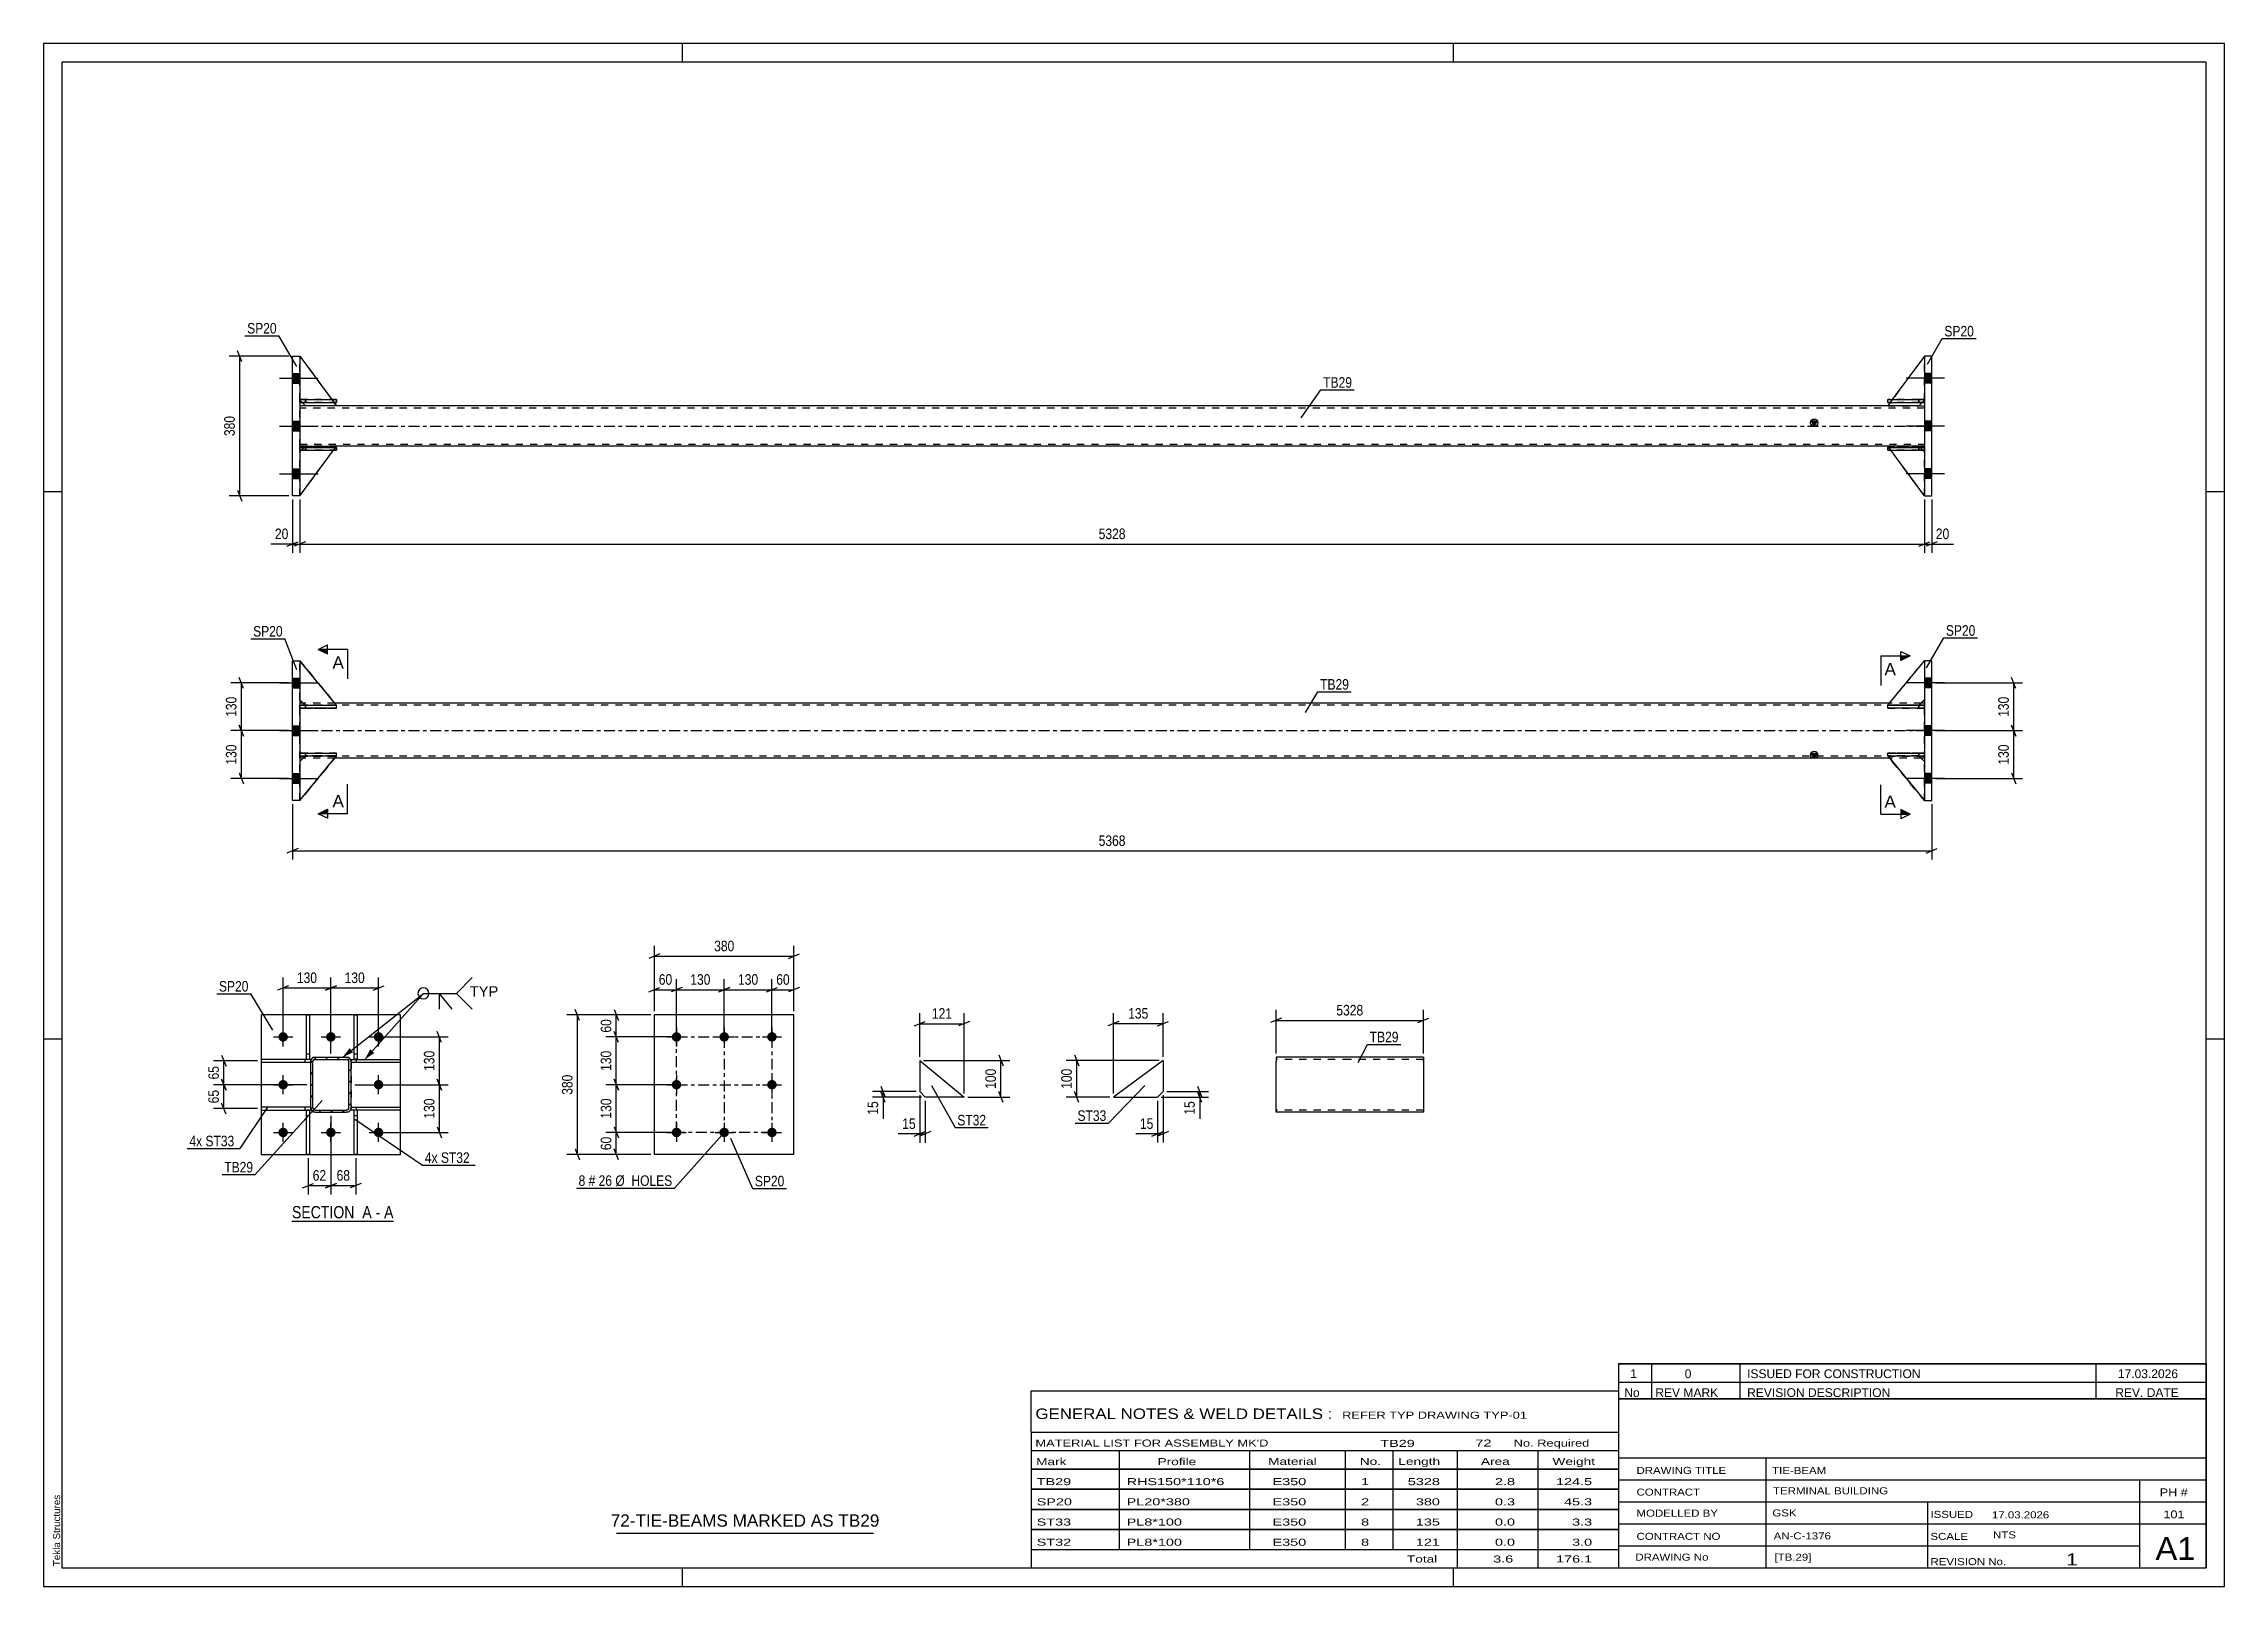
# Paper-space layout 'Layout1' of a CAD drawing. Header units: millimetres. Extents: x 0 to 594, y 0 to 420.
# The model-space entities are those that its viewports show. They can reach past a viewport. Long polylines and large blocks are cut down to what shows.
import ezdxf

# ---------------------------------------------------------------- set-up
doc = ezdxf.new("R2010")
doc.units = ezdxf.units.MM
doc.linetypes.add('DXK_LINE_DOT2', pattern=[3.9198, 1.9599, -1.9599])
doc.linetypes.add('DXK_LINE_DOT3', pattern=[5.9187, 2.979, -0.9799, 0.9799, -0.9799])
doc.layers.add('Viewport layer', color=7, linetype='Continuous', plot=False)
doc.styles.add('Arial', font='ARIAL.TTF', dxfattribs={"height": 0.2})
doc.styles.add('Arial Narrow', font='ARIALN.TTF', dxfattribs={"height": 0.2})

# ---------------------------------------------------------------- blocks, each defined once
blk = doc.blocks.new('Unknown-580568482-1163')
at = {"color": 5, "linetype": 'Continuous'}
for p, q in [((594, 420), (0, 420)), ((0, 420), (0, 0)), ((174, 415), (174, 420)), ((384, 415), (384, 420)), ((594, 0), (594, 420)), ((589, 415), (5, 415)), ((5, 415), (5, 5)), ((589, 5), (589, 415)), ((5, 298), (0, 298)), ((594, 298), (589, 298)), ((5, 149), (0, 149)), ((594, 149), (589, 149)), ((0, 0), (594, 0)), ((5, 5), (589, 5)), ((174, 0), (174, 5)), ((384, 0), (384, 5))]:
    blk.add_line(p, q, dxfattribs=at)
at = {"color": 174, "linetype": 'Continuous', "style": 'Arial'}
blk.add_text('Tekla Structures', height=1.9102, rotation=90, dxfattribs=at).set_placement((4.5, 5.5))
blk = doc.blocks.new('Unknown-580568482-13 - 1405')
at = {"color": 6, "linetype": 'Continuous'}
blk.add_line((67.65, 99.45), (95.3, 99.45), dxfattribs=at)
at = {"color": 0, "linetype": 'Continuous'}
blk.add_wipeout([(85.76, 100.2), (85.76, 103.7), (67.65, 103.7), (67.65, 100.2)], dxfattribs=at)
blk.add_wipeout([(89.37, 100.2), (89.37, 103.7), (86.81, 103.7), (86.81, 100.2)], dxfattribs=at)
at = {"color": 7, "linetype": 'Continuous', "style": 'Arial Narrow'}
blk.add_text('SECTION ', height=3.34, dxfattribs=at).set_placement((67.65, 100.2))
at = {"color": 0, "linetype": 'Continuous'}
blk.add_wipeout([(91.69, 100.2), (91.69, 103.7), (90.42, 103.7), (90.42, 100.2)], dxfattribs=at)
at = {"color": 7, "linetype": 'Continuous', "style": 'Arial Narrow'}
blk.add_text('A', height=3.34, dxfattribs=at).set_placement((86.81, 100.2))
at = {"color": 0, "linetype": 'Continuous'}
blk.add_wipeout([(95.3, 100.2), (95.3, 103.7), (92.74, 103.7), (92.74, 100.2)], dxfattribs=at)
at = {"color": 7, "linetype": 'Continuous', "style": 'Arial Narrow'}
for s, p in [('-', (90.42, 100.2)), ('A', (92.74, 100.2))]:
    blk.add_text(s, height=3.34, dxfattribs=at).set_placement(p)
blk = doc.blocks.new('Bolt-580568482-1842 - 1836')
at = {"linetype": 'Continuous'}
for points in [[(512.29, 247.26), (512.29, 244.66), (514.29, 244.66), (514.29, 247.26)], [(512.29, 247.26), (512.29, 244.66), (514.29, 244.66), (514.29, 247.26)], [(512.29, 247.26), (512.29, 244.66), (514.29, 244.66), (514.29, 247.26)], [(512.29, 234.26), (512.29, 231.66), (514.29, 231.66), (514.29, 234.26)], [(512.29, 234.26), (512.29, 231.66), (514.29, 231.66), (514.29, 234.26)], [(512.29, 221.26), (512.29, 218.66), (514.29, 218.66), (514.29, 221.26)], [(512.29, 221.26), (512.29, 218.66), (514.29, 218.66), (514.29, 221.26)], [(512.29, 221.26), (512.29, 218.66), (514.29, 218.66), (514.29, 221.26)]]:
    blk.add_hatch(color=1, dxfattribs=at).paths.add_polyline_path(points)
at = {"color": 1, "linetype": 'Continuous'}
for p, q in [((517.79, 245.96), (507.29, 245.96)), ((517.79, 245.96), (507.29, 245.96)), ((517.79, 245.96), (507.29, 245.96)), ((514.29, 247.26), (512.29, 247.26)), ((514.29, 247.26), (512.29, 247.26)), ((514.29, 247.26), (512.29, 247.26)), ((514.29, 244.66), (512.29, 244.66)), ((514.29, 244.66), (512.29, 244.66)), ((514.29, 244.66), (512.29, 244.66)), ((517.79, 232.96), (507.29, 232.96)), ((517.79, 232.96), (507.29, 232.96)), ((514.29, 234.26), (512.29, 234.26)), ((514.29, 234.26), (512.29, 234.26)), ((514.29, 231.66), (512.29, 231.66)), ((514.29, 231.66), (512.29, 231.66)), ((517.79, 219.96), (507.29, 219.96)), ((517.79, 219.96), (507.29, 219.96)), ((517.79, 219.96), (507.29, 219.96)), ((514.29, 221.26), (512.29, 221.26)), ((514.29, 221.26), (512.29, 221.26)), ((514.29, 221.26), (512.29, 221.26)), ((514.29, 218.66), (512.29, 218.66)), ((514.29, 218.66), (512.29, 218.66)), ((514.29, 218.66), (512.29, 218.66))]:
    blk.add_line(p, q, dxfattribs=at)
blk = doc.blocks.new('Part-580568482-1848 - 1836')
at = {"color": 2, "linetype": 'Continuous'}
for p, q in [((69.79, 239.86), (79.79, 239.86)), ((69.79, 239.86), (69.79, 239.86)), ((69.79, 239.86), (69.79, 239.06)), ((79.79, 239.06), (69.79, 239.06)), ((69.79, 239.06), (69.79, 239.06)), ((79.79, 239.06), (79.79, 239.86))]:
    blk.add_line(p, q, dxfattribs=at)
at = {"color": 7, "linetype": 'DXK_LINE_DOT2'}
for p, q in [((69.79, 239.06), (69.79, 239.86)), ((71.29, 239.86), (69.79, 239.86)), ((71.29, 239.06), (69.79, 239.06)), ((79.79, 239.86), (71.29, 239.86)), ((71.29, 239.86), (71.29, 239.06)), ((71.29, 239.06), (79.79, 239.06))]:
    blk.add_line(p, q, dxfattribs=at)
blk = doc.blocks.new('Part-580568482-1904 - 1836')
at = {"color": 2, "linetype": 'Continuous'}
for p, q in [((79.79, 239.87), (69.79, 251.96)), ((71.29, 239.87), (69.79, 241.37)), ((71.29, 239.87), (71.29, 239.87)), ((71.29, 239.87), (79.79, 239.87)), ((79.79, 239.87), (79.79, 239.87))]:
    blk.add_line(p, q, dxfattribs=at)
at = {"color": 7, "linetype": 'DXK_LINE_DOT2'}
for p, q in [((69.79, 241.37), (69.79, 251.96)), ((69.79, 251.96), (79.79, 239.87)), ((71.29, 239.87), (69.79, 241.37)), ((79.79, 239.87), (71.29, 239.87))]:
    blk.add_line(p, q, dxfattribs=at)
blk = doc.blocks.new('Part-580568482-1840 - 1836')
at = {"color": 7, "linetype": 'DXK_LINE_DOT2'}
for p, q in [((502.29, 239.87), (512.29, 251.96)), ((502.29, 239.87), (512.29, 251.96)), ((512.29, 251.96), (512.29, 241.37)), ((502.29, 239.87), (502.29, 239.87)), ((510.79, 239.87), (502.29, 239.87)), ((510.79, 239.87), (502.29, 239.87)), ((512.29, 241.37), (510.79, 239.87)), ((510.79, 239.87), (512.29, 241.37)), ((510.79, 239.87), (510.79, 239.87))]:
    blk.add_line(p, q, dxfattribs=at)
blk = doc.blocks.new('Bolt-580568482-1841 - 1836')
at = {"linetype": 'Continuous'}
for points in [[(67.79, 247.26), (67.79, 244.66), (69.79, 244.66), (69.79, 247.26)], [(67.79, 247.26), (67.79, 244.66), (69.79, 244.66), (69.79, 247.26)], [(67.79, 247.26), (67.79, 244.66), (69.79, 244.66), (69.79, 247.26)], [(67.79, 234.26), (67.79, 231.66), (69.79, 231.66), (69.79, 234.26)], [(67.79, 234.26), (67.79, 231.66), (69.79, 231.66), (69.79, 234.26)], [(67.79, 221.26), (67.79, 218.66), (69.79, 218.66), (69.79, 221.26)], [(67.79, 221.26), (67.79, 218.66), (69.79, 218.66), (69.79, 221.26)], [(67.79, 221.26), (67.79, 218.66), (69.79, 218.66), (69.79, 221.26)]]:
    blk.add_hatch(color=1, dxfattribs=at).paths.add_polyline_path(points)
at = {"color": 1, "linetype": 'Continuous'}
for p, q in [((64.29, 245.96), (74.79, 245.96)), ((64.29, 245.96), (74.79, 245.96)), ((64.29, 245.96), (74.79, 245.96)), ((67.79, 247.26), (69.79, 247.26)), ((67.79, 247.26), (69.79, 247.26)), ((67.79, 247.26), (69.79, 247.26)), ((67.79, 244.66), (69.79, 244.66)), ((67.79, 244.66), (69.79, 244.66)), ((67.79, 244.66), (69.79, 244.66)), ((64.29, 232.96), (74.79, 232.96)), ((64.29, 232.96), (74.79, 232.96)), ((67.79, 234.26), (69.79, 234.26)), ((67.79, 234.26), (69.79, 234.26)), ((67.79, 231.66), (69.79, 231.66)), ((67.79, 231.66), (69.79, 231.66)), ((64.29, 219.96), (74.79, 219.96)), ((64.29, 219.96), (74.79, 219.96)), ((64.29, 219.96), (74.79, 219.96)), ((67.79, 221.26), (69.79, 221.26)), ((67.79, 221.26), (69.79, 221.26)), ((67.79, 221.26), (69.79, 221.26)), ((67.79, 218.66), (69.79, 218.66)), ((67.79, 218.66), (69.79, 218.66)), ((67.79, 218.66), (69.79, 218.66))]:
    blk.add_line(p, q, dxfattribs=at)
blk = doc.blocks.new('Part-580568482-1853 - 1836')
at = {"color": 2, "linetype": 'Continuous'}
for p, q in [((67.79, 213.96), (67.79, 251.96)), ((67.79, 251.96), (69.79, 251.96)), ((69.79, 251.96), (69.79, 213.96)), ((69.79, 213.96), (67.79, 213.96))]:
    blk.add_line(p, q, dxfattribs=at)
blk = doc.blocks.new('Part-580568482-1845 - 1836')
at = {"color": 2, "linetype": 'Continuous'}
for p, q in [((502.29, 226.06), (502.29, 226.86)), ((502.29, 226.86), (512.29, 226.86)), ((502.29, 226.06), (502.3, 226.06)), ((512.29, 226.06), (503.12, 226.06)), ((512.29, 226.06), (512.29, 226.86)), ((512.29, 226.86), (512.29, 226.86)), ((512.29, 226.06), (512.29, 226.06))]:
    blk.add_line(p, q, dxfattribs=at)
at = {"color": 7, "linetype": 'DXK_LINE_DOT2'}
for p, q in [((510.79, 226.86), (502.29, 226.86)), ((502.29, 226.06), (510.79, 226.06)), ((503.12, 226.06), (502.3, 226.06)), ((510.79, 226.06), (510.79, 226.86)), ((510.79, 226.86), (512.29, 226.86)), ((510.79, 226.06), (512.29, 226.06)), ((512.29, 226.06), (512.29, 226.86))]:
    blk.add_line(p, q, dxfattribs=at)
blk = doc.blocks.new('Part-580568482-1854 - 1836')
at = {"color": 7, "linetype": 'DXK_LINE_DOT2'}
for p, q in [((512.29, 239.86), (502.29, 239.86)), ((502.29, 239.86), (512.29, 239.86)), ((502.29, 239.06), (502.29, 239.86)), ((510.79, 239.06), (502.29, 239.06)), ((502.29, 239.06), (512.29, 239.06)), ((510.79, 239.86), (510.79, 239.06)), ((510.79, 239.06), (512.29, 239.06)), ((512.29, 239.06), (512.29, 239.86))]:
    blk.add_line(p, q, dxfattribs=at)
blk = doc.blocks.new('Part-580568482-1859 - 1836')
at = {"color": 2, "linetype": 'Continuous'}
for p, q in [((514.29, 251.96), (512.29, 251.96)), ((512.29, 251.96), (512.29, 213.96)), ((514.29, 213.96), (514.29, 251.96)), ((512.29, 213.96), (514.29, 213.96))]:
    blk.add_line(p, q, dxfattribs=at)
blk = doc.blocks.new('Part-580568482-1862 - 1836')
at = {"color": 2, "linetype": 'Continuous'}
for p, q in [((502.29, 226.07), (502.29, 226.07)), ((503.12, 226.07), (502.29, 226.07)), ((502.29, 226.07), (512.29, 213.96)), ((512.29, 224.57), (510.8, 226.06)), ((512.29, 213.96), (512.29, 213.96)), ((512.29, 213.96), (512.29, 213.96))]:
    blk.add_line(p, q, dxfattribs=at)
at = {"color": 7, "linetype": 'DXK_LINE_DOT2'}
for p, q in [((510.79, 226.07), (502.29, 226.07)), ((512.29, 213.96), (502.29, 226.07)), ((510.79, 226.07), (503.12, 226.07)), ((510.8, 226.06), (510.79, 226.07)), ((510.79, 226.07), (510.79, 226.07)), ((512.29, 224.57), (510.79, 226.07)), ((512.29, 213.96), (512.29, 224.57))]:
    blk.add_line(p, q, dxfattribs=at)
blk = doc.blocks.new('Part-580568482-1865 - 1836')
at = {"color": 7, "linetype": 'DXK_LINE_DOT2'}
for p, q in [((502.29, 226.07), (502.29, 226.07)), ((510.79, 226.07), (502.29, 226.07)), ((502.29, 226.07), (512.29, 213.96)), ((510.79, 226.07), (502.29, 226.07)), ((512.29, 213.96), (502.29, 226.07)), ((512.29, 224.57), (510.79, 226.07)), ((510.79, 226.07), (510.79, 226.07)), ((512.29, 224.57), (510.79, 226.07)), ((512.29, 213.96), (512.29, 224.57))]:
    blk.add_line(p, q, dxfattribs=at)
blk = doc.blocks.new('Part-580568482-1868 - 1836')
at = {"color": 7, "linetype": 'DXK_LINE_DOT2'}
for p, q in [((512.29, 226.86), (502.29, 226.86)), ((502.29, 226.86), (512.29, 226.86)), ((502.29, 226.06), (502.29, 226.86)), ((510.79, 226.06), (502.29, 226.06)), ((502.29, 226.06), (512.29, 226.06)), ((510.79, 226.86), (510.79, 226.06)), ((510.79, 226.06), (512.29, 226.06)), ((512.29, 226.06), (512.29, 226.86))]:
    blk.add_line(p, q, dxfattribs=at)
blk = doc.blocks.new('Part-580568482-1871 - 1836')
at = {"color": 7, "linetype": 'DXK_LINE_DOT2'}
for p, q in [((69.79, 241.37), (69.79, 251.96)), ((69.79, 251.96), (79.79, 239.87)), ((79.79, 239.87), (69.79, 251.96)), ((71.29, 239.87), (69.79, 241.37)), ((69.79, 241.37), (71.29, 239.87)), ((79.79, 239.87), (71.29, 239.87)), ((71.29, 239.87), (71.29, 239.87)), ((71.29, 239.87), (79.79, 239.87)), ((79.79, 239.87), (79.79, 239.87))]:
    blk.add_line(p, q, dxfattribs=at)
blk = doc.blocks.new('Part-580568482-1874 - 1836')
at = {"color": 2, "linetype": 'Continuous'}
for p, q in [((69.79, 213.96), (79.79, 226.07)), ((69.79, 224.57), (71.28, 226.06)), ((79.79, 226.07), (78.96, 226.07)), ((79.79, 226.07), (79.79, 226.07)), ((69.79, 213.96), (69.79, 213.96)), ((69.79, 213.96), (69.79, 213.96))]:
    blk.add_line(p, q, dxfattribs=at)
at = {"color": 7, "linetype": 'DXK_LINE_DOT2'}
for p, q in [((69.79, 224.57), (71.29, 226.07)), ((69.79, 213.96), (79.79, 226.07)), ((71.28, 226.06), (71.29, 226.07)), ((78.96, 226.07), (71.29, 226.07)), ((71.29, 226.07), (71.29, 226.07)), ((71.29, 226.07), (79.79, 226.07)), ((69.79, 213.96), (69.79, 224.57))]:
    blk.add_line(p, q, dxfattribs=at)
blk = doc.blocks.new('Part-580568482-1877 - 1836')
at = {"color": 7, "linetype": 'DXK_LINE_DOT2'}
for p, q in [((71.29, 226.07), (69.79, 224.57)), ((69.79, 213.96), (79.79, 226.07)), ((69.79, 224.57), (71.29, 226.07)), ((79.79, 226.07), (69.79, 213.96)), ((79.79, 226.07), (71.29, 226.07)), ((71.29, 226.07), (71.29, 226.07)), ((71.29, 226.07), (79.79, 226.07)), ((79.79, 226.07), (79.79, 226.07)), ((69.79, 224.57), (69.79, 213.96))]:
    blk.add_line(p, q, dxfattribs=at)
blk = doc.blocks.new('Part-580568482-1880 - 1836')
at = {"color": 2, "linetype": 'Continuous'}
for p, q in [((69.79, 226.86), (79.79, 226.86)), ((69.79, 226.86), (69.79, 226.86)), ((69.79, 226.86), (69.79, 226.06)), ((78.96, 226.06), (69.79, 226.06)), ((69.79, 226.06), (69.79, 226.06)), ((79.79, 226.06), (79.78, 226.06)), ((79.79, 226.06), (79.79, 226.86))]:
    blk.add_line(p, q, dxfattribs=at)
at = {"color": 7, "linetype": 'DXK_LINE_DOT2'}
for p, q in [((69.79, 226.06), (69.79, 226.86)), ((71.29, 226.86), (69.79, 226.86)), ((71.29, 226.06), (69.79, 226.06)), ((79.79, 226.86), (71.29, 226.86)), ((71.29, 226.86), (71.29, 226.06)), ((79.78, 226.06), (71.29, 226.06)), ((79.78, 226.06), (78.96, 226.06)), ((79.79, 226.06), (79.79, 226.06))]:
    blk.add_line(p, q, dxfattribs=at)
blk = doc.blocks.new('Part-580568482-1883 - 1836')
at = {"color": 7, "linetype": 'DXK_LINE_DOT2'}
for p, q in [((69.79, 239.86), (69.79, 239.06)), ((71.29, 239.86), (69.79, 239.86)), ((79.79, 239.86), (69.79, 239.86)), ((69.79, 239.06), (79.79, 239.06)), ((79.79, 239.06), (69.79, 239.06)), ((71.29, 239.06), (71.29, 239.86)), ((71.29, 239.86), (79.79, 239.86)), ((79.79, 239.06), (79.79, 239.86))]:
    blk.add_line(p, q, dxfattribs=at)
blk = doc.blocks.new('Part-580568482-1886 - 1836')
at = {"color": 7, "linetype": 'DXK_LINE_DOT2'}
for p, q in [((69.79, 226.06), (69.79, 226.86)), ((71.29, 226.86), (69.79, 226.86)), ((79.79, 226.86), (69.79, 226.86)), ((69.79, 226.06), (79.79, 226.06)), ((79.79, 226.06), (69.79, 226.06)), ((71.29, 226.06), (71.29, 226.86)), ((71.29, 226.86), (79.79, 226.86)), ((79.79, 226.06), (79.79, 226.86))]:
    blk.add_line(p, q, dxfattribs=at)
blk = doc.blocks.new('Part-580568482-1891 - 1836')
at = {"linetype": 'Continuous'}
blk.add_hatch(color=2, dxfattribs=at).paths.add_polyline_path([(482.29, 225.46), (481.49, 226.86), (483.09, 226.86)])
at = {"color": 2, "linetype": 'Continuous'}
for p, q in [((70.7, 240.46), (69.79, 240.46)), ((290.99, 240.46), (79.3, 240.46)), ((502.78, 240.46), (291.09, 240.46)), ((512.29, 240.46), (511.38, 240.46)), ((482.29, 225.46), (481.49, 226.86)), ((481.49, 226.86), (483.09, 226.86)), ((483.09, 226.86), (482.29, 225.46)), ((70.68, 225.46), (69.79, 225.46)), ((290.99, 225.46), (79.29, 225.46)), ((502.79, 225.46), (291.09, 225.46)), ((512.29, 225.46), (511.4, 225.46))]:
    blk.add_line(p, q, dxfattribs=at)
at = {"color": 7, "linetype": 'DXK_LINE_DOT2'}
for p, q in [((69.79, 225.46), (69.79, 240.46)), ((290.99, 239.86), (69.79, 239.86)), ((79.3, 240.46), (70.7, 240.46)), ((512.29, 239.86), (291.09, 239.86)), ((511.38, 240.46), (502.78, 240.46)), ((512.29, 225.46), (512.29, 240.46)), ((290.99, 226.06), (69.79, 226.06)), ((512.29, 226.06), (291.09, 226.06)), ((79.29, 225.46), (70.68, 225.46)), ((511.4, 225.46), (502.79, 225.46))]:
    blk.add_line(p, q, dxfattribs=at)
at = {"color": 7, "linetype": 'DXK_LINE_DOT3'}
for p, q in [((69.79, 232.96), (290.99, 232.96)), ((291.09, 232.96), (512.29, 232.96))]:
    blk.add_line(p, q, dxfattribs=at)
at = {"color": 2, "linetype": 'Continuous'}
blk.add_circle((482.29, 226.36), 1, dxfattribs=at)
blk = doc.blocks.new('Part-580568482-1898 - 1836')
at = {"color": 2, "linetype": 'Continuous'}
for p, q in [((502.29, 239.87), (512.29, 251.96)), ((502.29, 239.87), (502.29, 239.87)), ((510.79, 239.87), (502.29, 239.87)), ((510.79, 239.87), (512.29, 241.37)), ((510.79, 239.87), (510.79, 239.87))]:
    blk.add_line(p, q, dxfattribs=at)
at = {"color": 7, "linetype": 'DXK_LINE_DOT2'}
for p, q in [((502.29, 239.87), (512.29, 251.96)), ((512.29, 251.96), (512.29, 241.37)), ((510.79, 239.87), (502.29, 239.87)), ((512.29, 241.37), (510.79, 239.87))]:
    blk.add_line(p, q, dxfattribs=at)
blk = doc.blocks.new('Part-580568482-1901 - 1836')
at = {"color": 2, "linetype": 'Continuous'}
for p, q in [((502.29, 239.06), (502.29, 239.86)), ((502.29, 239.86), (512.29, 239.86)), ((512.29, 239.06), (502.29, 239.06)), ((512.29, 239.06), (512.29, 239.86)), ((512.29, 239.86), (512.29, 239.86)), ((512.29, 239.06), (512.29, 239.06))]:
    blk.add_line(p, q, dxfattribs=at)
at = {"color": 7, "linetype": 'DXK_LINE_DOT2'}
for p, q in [((510.79, 239.86), (502.29, 239.86)), ((502.29, 239.06), (510.79, 239.06)), ((510.79, 239.06), (510.79, 239.86)), ((510.79, 239.86), (512.29, 239.86)), ((510.79, 239.06), (512.29, 239.06)), ((512.29, 239.06), (512.29, 239.86))]:
    blk.add_line(p, q, dxfattribs=at)
blk = doc.blocks.new('Part-580568482-2322 - 2314')
at = {"color": 2, "linetype": 'Continuous'}
for p, q in [((335.72, 144.08), (335.72, 142.88)), ((355.72, 144.08), (335.72, 144.08)), ((335.72, 129.82), (335.72, 142.88)), ((375.82, 144.08), (355.82, 144.08)), ((375.82, 144.08), (375.82, 143.99)), ((375.82, 143.99), (375.82, 142.88)), ((375.82, 142.88), (375.82, 129.08)), ((335.72, 129.17), (335.72, 129.82)), ((335.72, 129.08), (335.72, 129.17)), ((355.72, 129.08), (335.72, 129.08)), ((375.82, 129.08), (355.82, 129.08))]:
    blk.add_line(p, q, dxfattribs=at)
at = {"color": 7, "linetype": 'DXK_LINE_DOT2'}
for p, q in [((355.72, 143.48), (335.72, 143.48)), ((375.82, 143.48), (355.82, 143.48)), ((375.82, 142.88), (375.82, 143.73)), ((335.72, 129.82), (335.72, 129.43)), ((335.72, 129.68), (335.72, 129.72)), ((355.72, 129.68), (335.72, 129.68)), ((375.82, 129.68), (355.82, 129.68)), ((375.82, 129.68), (375.82, 129.72))]:
    blk.add_line(p, q, dxfattribs=at)
blk = doc.blocks.new('Part-580568482-1772 - 1766')
at = {"color": 2, "linetype": 'Continuous'}
for p, q in [((304.9, 143.2), (291.4, 133.2)), ((304.9, 143.2), (304.9, 134.7)), ((291.4, 133.2), (303.4, 133.2)), ((304.9, 134.7), (303.4, 133.2))]:
    blk.add_line(p, q, dxfattribs=at)
blk = doc.blocks.new('Part-580568482-2025 - 2023')
at = {"color": 2, "linetype": 'Continuous'}
for p, q in [((502.29, 322.29), (502.29, 323.09)), ((502.29, 323.09), (512.29, 323.09)), ((502.29, 322.29), (512.29, 322.29)), ((512.29, 323.09), (512.29, 323.09)), ((512.29, 323.09), (512.29, 322.29))]:
    blk.add_line(p, q, dxfattribs=at)
at = {"color": 7, "linetype": 'DXK_LINE_DOT2'}
for p, q in [((510.79, 323.09), (502.29, 323.09)), ((510.79, 322.29), (502.29, 322.29)), ((512.29, 323.09), (510.79, 323.09)), ((510.79, 323.09), (510.79, 322.29)), ((510.79, 322.29), (512.29, 322.29))]:
    blk.add_line(p, q, dxfattribs=at)
blk = doc.blocks.new('Part-580568482-2026 - 2023')
at = {"color": 7, "linetype": 'DXK_LINE_DOT2'}
for p, q in [((502.29, 309.29), (502.29, 310.09)), ((510.79, 310.09), (502.29, 310.09)), ((502.29, 310.09), (512.29, 310.09)), ((510.79, 309.29), (502.29, 309.29)), ((502.29, 309.29), (512.29, 309.29)), ((510.79, 309.29), (510.79, 310.09)), ((510.79, 310.09), (512.29, 310.09)), ((512.29, 309.29), (510.79, 309.29)), ((512.29, 309.29), (512.29, 310.09)), ((512.29, 309.29), (512.29, 309.29))]:
    blk.add_line(p, q, dxfattribs=at)
blk = doc.blocks.new('Part-580568482-2050 - 2023')
at = {"color": 2, "linetype": 'Continuous'}
for p, q in [((67.79, 334.9), (69.79, 334.9)), ((67.79, 296.9), (67.79, 334.9)), ((69.79, 334.9), (69.79, 296.9)), ((69.79, 296.9), (67.79, 296.9))]:
    blk.add_line(p, q, dxfattribs=at)
blk = doc.blocks.new('Part-580568482-2027 - 2023')
at = {"color": 7, "linetype": 'DXK_LINE_DOT2'}
for p, q in [((502.29, 322.29), (502.29, 323.09)), ((510.79, 323.09), (502.29, 323.09)), ((502.29, 323.09), (512.29, 323.09)), ((510.79, 322.29), (502.29, 322.29)), ((502.29, 322.29), (512.29, 322.29)), ((510.79, 322.29), (510.79, 323.09)), ((510.79, 323.09), (512.29, 323.09)), ((512.29, 322.29), (510.79, 322.29)), ((512.29, 322.29), (512.29, 323.09)), ((512.29, 322.29), (512.29, 322.29))]:
    blk.add_line(p, q, dxfattribs=at)
blk = doc.blocks.new('Part-580568482-2028 - 2023')
at = {"color": 7, "linetype": 'DXK_LINE_DOT2'}
for p, q in [((512.29, 334.9), (502.29, 321.4)), ((512.29, 322.9), (512.29, 334.9)), ((502.29, 321.4), (510.79, 321.4)), ((510.79, 321.4), (512.29, 322.9))]:
    blk.add_line(p, q, dxfattribs=at)
blk = doc.blocks.new('Part-580568482-2029 - 2023')
at = {"color": 2, "linetype": 'Continuous'}
for p, q in [((69.79, 323.09), (69.79, 323.09)), ((69.79, 323.09), (79.79, 323.09)), ((69.79, 323.09), (69.79, 322.29)), ((69.79, 322.29), (79.79, 322.29)), ((79.79, 323.09), (79.79, 322.29))]:
    blk.add_line(p, q, dxfattribs=at)
at = {"color": 7, "linetype": 'DXK_LINE_DOT2'}
for p, q in [((71.29, 323.09), (69.79, 323.09)), ((69.79, 323.09), (69.79, 323.09)), ((69.79, 322.29), (71.29, 322.29)), ((69.79, 322.29), (69.79, 322.29)), ((79.79, 323.09), (71.29, 323.09)), ((71.29, 323.09), (71.29, 322.29)), ((71.29, 322.29), (79.79, 322.29))]:
    blk.add_line(p, q, dxfattribs=at)
blk = doc.blocks.new('Part-580568482-2030 - 2023')
at = {"color": 7, "linetype": 'DXK_LINE_DOT2'}
for p, q in [((69.79, 309.29), (69.79, 310.09)), ((69.79, 310.09), (71.29, 310.09)), ((79.56, 310.09), (69.79, 310.09)), ((71.29, 309.29), (69.79, 309.29)), ((69.79, 309.29), (69.79, 309.29)), ((69.79, 309.29), (79.79, 309.29)), ((71.29, 309.29), (71.29, 310.09)), ((71.29, 310.09), (79.79, 310.09)), ((79.79, 309.29), (71.29, 309.29)), ((79.79, 309.29), (79.79, 310.09))]:
    blk.add_line(p, q, dxfattribs=at)
blk = doc.blocks.new('Part-580568482-2031 - 2023')
at = {"color": 7, "linetype": 'DXK_LINE_DOT2'}
for p, q in [((69.79, 322.29), (69.79, 323.09)), ((69.79, 323.09), (71.29, 323.09)), ((69.79, 323.09), (79.79, 323.09)), ((71.29, 322.29), (69.79, 322.29)), ((69.79, 322.29), (69.79, 322.29)), ((69.79, 322.29), (79.79, 322.29)), ((71.29, 322.29), (71.29, 323.09)), ((71.29, 323.09), (79.79, 323.09)), ((79.79, 322.29), (71.29, 322.29)), ((79.79, 322.29), (79.79, 323.09))]:
    blk.add_line(p, q, dxfattribs=at)
blk = doc.blocks.new('Bolt-580568482-2053 - 2023')
at = {"linetype": 'Continuous'}
for points in [[(512.29, 330.2), (512.29, 327.6), (514.29, 327.6), (514.29, 330.2)], [(512.29, 330.2), (512.29, 327.6), (514.29, 327.6), (514.29, 330.2)], [(512.29, 330.2), (512.29, 327.6), (514.29, 327.6), (514.29, 330.2)], [(512.29, 317.2), (512.29, 314.6), (514.29, 314.6), (514.29, 317.2)], [(512.29, 317.2), (512.29, 314.6), (514.29, 314.6), (514.29, 317.2)], [(512.29, 304.2), (512.29, 301.6), (514.29, 301.6), (514.29, 304.2)], [(512.29, 304.2), (512.29, 301.6), (514.29, 301.6), (514.29, 304.2)], [(512.29, 304.2), (512.29, 301.6), (514.29, 301.6), (514.29, 304.2)]]:
    blk.add_hatch(color=1, dxfattribs=at).paths.add_polyline_path(points)
at = {"color": 1, "linetype": 'Continuous'}
for p, q in [((517.79, 328.9), (507.29, 328.9)), ((517.79, 328.9), (507.29, 328.9)), ((517.79, 328.9), (507.29, 328.9)), ((514.29, 330.2), (512.29, 330.2)), ((514.29, 330.2), (512.29, 330.2)), ((514.29, 330.2), (512.29, 330.2)), ((514.29, 327.6), (512.29, 327.6)), ((514.29, 327.6), (512.29, 327.6)), ((514.29, 327.6), (512.29, 327.6)), ((517.79, 315.9), (507.29, 315.9)), ((517.79, 315.9), (507.29, 315.9)), ((514.29, 317.2), (512.29, 317.2)), ((514.29, 317.2), (512.29, 317.2)), ((514.29, 314.6), (512.29, 314.6)), ((514.29, 314.6), (512.29, 314.6)), ((514.29, 304.2), (512.29, 304.2)), ((514.29, 304.2), (512.29, 304.2)), ((514.29, 304.2), (512.29, 304.2)), ((517.79, 302.9), (507.29, 302.9)), ((517.79, 302.9), (507.29, 302.9)), ((517.79, 302.9), (507.29, 302.9)), ((514.29, 301.6), (512.29, 301.6)), ((514.29, 301.6), (512.29, 301.6)), ((514.29, 301.6), (512.29, 301.6))]:
    blk.add_line(p, q, dxfattribs=at)
blk = doc.blocks.new('Part-580568482-2032 - 2023')
at = {"color": 7, "linetype": 'DXK_LINE_DOT2'}
for p, q in [((69.79, 296.9), (79.79, 310.4)), ((71.29, 310.4), (69.79, 308.9)), ((71.29, 310.4), (69.79, 308.9)), ((69.79, 308.9), (69.79, 308.9)), ((69.79, 308.9), (69.79, 296.9)), ((79.79, 310.4), (71.29, 310.4)), ((71.29, 310.4), (71.29, 310.4)), ((79.79, 310.4), (71.29, 310.4))]:
    blk.add_line(p, q, dxfattribs=at)
blk = doc.blocks.new('Part-580568482-2033 - 2023')
at = {"color": 2, "linetype": 'Continuous'}
for p, q in [((69.79, 334.9), (78.54, 323.09)), ((70.41, 322.29), (71.29, 321.4)), ((79.79, 321.4), (71.29, 321.4)), ((79.79, 321.4), (79.14, 322.29))]:
    blk.add_line(p, q, dxfattribs=at)
at = {"color": 7, "linetype": 'DXK_LINE_DOT2'}
for p, q in [((69.79, 334.9), (69.79, 334.9)), ((69.79, 322.9), (69.79, 334.9)), ((69.79, 334.9), (69.79, 334.9)), ((70.41, 322.29), (69.79, 322.9)), ((78.54, 323.09), (79.14, 322.29))]:
    blk.add_line(p, q, dxfattribs=at)
blk = doc.blocks.new('Part-580568482-2034 - 2023')
at = {"color": 7, "linetype": 'DXK_LINE_DOT2'}
for p, q in [((69.79, 334.9), (79.79, 321.4)), ((69.79, 322.9), (69.79, 334.9)), ((71.29, 321.4), (69.79, 322.9)), ((79.79, 321.4), (71.29, 321.4))]:
    blk.add_line(p, q, dxfattribs=at)
blk = doc.blocks.new('Part-580568482-2039 - 2023')
at = {"linetype": 'Continuous'}
blk.add_hatch(color=2, dxfattribs=at).paths.add_polyline_path([(482.29, 315.9), (481.49, 317.3), (483.09, 317.3)])
at = {"color": 2, "linetype": 'Continuous'}
for p, q in [((71.29, 321.4), (69.79, 321.4)), ((290.99, 321.4), (79.79, 321.4)), ((502.29, 321.4), (291.09, 321.4)), ((510.79, 321.4), (512.29, 321.4)), ((482.29, 315.9), (481.49, 317.3)), ((481.49, 317.3), (483.09, 317.3)), ((483.09, 317.3), (482.29, 315.9)), ((71.29, 310.4), (69.79, 310.4)), ((290.99, 310.4), (79.79, 310.4)), ((502.29, 310.4), (291.09, 310.4)), ((512.29, 310.4), (510.79, 310.4))]:
    blk.add_line(p, q, dxfattribs=at)
at = {"color": 7, "linetype": 'DXK_LINE_DOT2'}
for p, q in [((69.79, 310.4), (69.79, 321.4)), ((290.99, 320.8), (69.79, 320.8)), ((79.79, 321.4), (71.29, 321.4)), ((512.29, 320.8), (291.09, 320.8)), ((510.79, 321.4), (502.29, 321.4)), ((512.29, 321.4), (512.29, 310.4)), ((69.79, 311), (290.99, 311)), ((79.79, 310.4), (71.29, 310.4)), ((291.09, 311), (512.29, 311)), ((510.79, 310.4), (502.29, 310.4))]:
    blk.add_line(p, q, dxfattribs=at)
at = {"color": 7, "linetype": 'DXK_LINE_DOT3'}
for p, q in [((69.79, 315.9), (290.99, 315.9)), ((291.09, 315.9), (512.29, 315.9))]:
    blk.add_line(p, q, dxfattribs=at)
at = {"color": 2, "linetype": 'Continuous'}
blk.add_circle((482.29, 316.8), 1, dxfattribs=at)
blk = doc.blocks.new('Part-580568482-2044 - 2023')
at = {"color": 2, "linetype": 'Continuous'}
for p, q in [((514.29, 334.9), (512.29, 334.9)), ((512.29, 334.9), (512.29, 296.9)), ((514.29, 296.9), (514.29, 334.9)), ((512.29, 296.9), (514.29, 296.9))]:
    blk.add_line(p, q, dxfattribs=at)
blk = doc.blocks.new('Part-580568482-2045 - 2023')
at = {"color": 2, "linetype": 'Continuous'}
for p, q in [((512.29, 334.9), (503.54, 323.09)), ((502.94, 322.29), (502.29, 321.4)), ((510.79, 321.4), (502.29, 321.4)), ((511.67, 322.29), (510.79, 321.4))]:
    blk.add_line(p, q, dxfattribs=at)
at = {"color": 7, "linetype": 'DXK_LINE_DOT2'}
for p, q in [((512.29, 334.9), (512.29, 322.9)), ((503.54, 323.09), (502.94, 322.29)), ((512.29, 322.9), (511.67, 322.29))]:
    blk.add_line(p, q, dxfattribs=at)
blk = doc.blocks.new('Part-580568482-2051 - 2023')
at = {"color": 7, "linetype": 'DXK_LINE_DOT2'}
for p, q in [((71.29, 310.4), (69.79, 308.9)), ((69.79, 308.9), (69.79, 308.9)), ((69.79, 296.9), (69.79, 308.9)), ((70.17, 309.29), (70.97, 310.09)), ((71.29, 310.4), (79.79, 310.4)), ((78.96, 309.29), (79.56, 310.09)), ((69.79, 296.9), (69.79, 296.9)), ((69.79, 296.9), (69.79, 296.9))]:
    blk.add_line(p, q, dxfattribs=at)
at = {"color": 2, "linetype": 'Continuous'}
for p, q in [((69.79, 308.9), (70.17, 309.29)), ((69.79, 296.9), (78.96, 309.29)), ((70.97, 310.09), (71.29, 310.4)), ((71.29, 310.4), (79.79, 310.4)), ((71.29, 310.4), (71.29, 310.4)), ((79.79, 310.4), (79.56, 310.09))]:
    blk.add_line(p, q, dxfattribs=at)
blk = doc.blocks.new('Part-580568482-2052 - 2023')
at = {"color": 7, "linetype": 'DXK_LINE_DOT2'}
for p, q in [((512.29, 296.9), (502.29, 310.4)), ((502.29, 310.4), (510.79, 310.4)), ((510.79, 310.4), (502.29, 310.4)), ((510.79, 310.4), (512.29, 308.9)), ((510.79, 310.4), (510.79, 310.4)), ((510.79, 310.4), (512.29, 308.9)), ((512.29, 308.9), (512.29, 308.9)), ((512.29, 296.9), (512.29, 308.9))]:
    blk.add_line(p, q, dxfattribs=at)
blk = doc.blocks.new('Bolt-580568482-2054 - 2023')
at = {"linetype": 'Continuous'}
for points in [[(69.79, 327.6), (69.79, 330.2), (67.79, 330.2), (67.79, 327.6)], [(69.79, 327.6), (69.79, 330.2), (67.79, 330.2), (67.79, 327.6)], [(69.79, 327.6), (69.79, 330.2), (67.79, 330.2), (67.79, 327.6)], [(69.79, 314.6), (69.79, 317.2), (67.79, 317.2), (67.79, 314.6)], [(69.79, 314.6), (69.79, 317.2), (67.79, 317.2), (67.79, 314.6)], [(69.79, 301.6), (69.79, 304.2), (67.79, 304.2), (67.79, 301.6)], [(69.79, 301.6), (69.79, 304.2), (67.79, 304.2), (67.79, 301.6)], [(69.79, 301.6), (69.79, 304.2), (67.79, 304.2), (67.79, 301.6)]]:
    blk.add_hatch(color=1, dxfattribs=at).paths.add_polyline_path(points)
at = {"color": 1, "linetype": 'Continuous'}
for p, q in [((64.29, 328.9), (74.79, 328.9)), ((64.29, 328.9), (74.79, 328.9)), ((64.29, 328.9), (74.79, 328.9)), ((67.79, 330.2), (69.79, 330.2)), ((67.79, 330.2), (69.79, 330.2)), ((67.79, 330.2), (69.79, 330.2)), ((67.79, 327.6), (69.79, 327.6)), ((67.79, 327.6), (69.79, 327.6)), ((67.79, 327.6), (69.79, 327.6)), ((64.29, 315.9), (74.79, 315.9)), ((64.29, 315.9), (74.79, 315.9)), ((67.79, 317.2), (69.79, 317.2)), ((67.79, 317.2), (69.79, 317.2)), ((67.79, 314.6), (69.79, 314.6)), ((67.79, 314.6), (69.79, 314.6)), ((67.79, 304.2), (69.79, 304.2)), ((67.79, 304.2), (69.79, 304.2)), ((67.79, 304.2), (69.79, 304.2)), ((64.29, 302.9), (74.79, 302.9)), ((64.29, 302.9), (74.79, 302.9)), ((64.29, 302.9), (74.79, 302.9)), ((67.79, 301.6), (69.79, 301.6)), ((67.79, 301.6), (69.79, 301.6)), ((67.79, 301.6), (69.79, 301.6))]:
    blk.add_line(p, q, dxfattribs=at)
blk = doc.blocks.new('Part-580568482-2061 - 2023')
at = {"color": 2, "linetype": 'Continuous'}
for p, q in [((502.29, 309.29), (502.29, 310.09)), ((502.29, 310.09), (512.29, 310.09)), ((502.29, 309.29), (512.29, 309.29)), ((512.29, 310.09), (512.29, 310.09)), ((512.29, 309.29), (512.29, 310.09))]:
    blk.add_line(p, q, dxfattribs=at)
at = {"color": 7, "linetype": 'DXK_LINE_DOT2'}
for p, q in [((510.79, 310.09), (502.29, 310.09)), ((510.79, 309.29), (502.29, 309.29)), ((512.29, 310.09), (510.79, 310.09)), ((510.79, 310.09), (510.79, 309.29)), ((510.79, 309.29), (512.29, 309.29)), ((512.29, 309.29), (512.29, 309.29))]:
    blk.add_line(p, q, dxfattribs=at)
blk = doc.blocks.new('Part-580568482-2062 - 2023')
at = {"color": 2, "linetype": 'Continuous'}
for p, q in [((502.29, 310.4), (502.29, 310.4)), ((510.79, 310.4), (502.29, 310.4)), ((502.29, 310.4), (502.52, 310.09)), ((512.29, 296.9), (503.12, 309.29)), ((510.79, 310.4), (510.79, 310.4)), ((511.1, 310.09), (510.79, 310.4)), ((512.29, 308.9), (511.9, 309.29))]:
    blk.add_line(p, q, dxfattribs=at)
at = {"color": 7, "linetype": 'DXK_LINE_DOT2'}
for p, q in [((502.29, 310.4), (510.79, 310.4)), ((502.52, 310.09), (503.12, 309.29)), ((510.79, 310.4), (512.29, 308.9)), ((511.9, 309.29), (511.1, 310.09)), ((512.29, 308.9), (512.29, 308.9)), ((512.29, 296.9), (512.29, 308.9)), ((512.29, 296.9), (512.29, 296.9))]:
    blk.add_line(p, q, dxfattribs=at)
blk = doc.blocks.new('Part-580568482-2063 - 2023')
at = {"color": 2, "linetype": 'Continuous'}
for p, q in [((69.79, 310.09), (69.79, 310.09)), ((69.79, 310.09), (79.79, 310.09)), ((69.79, 309.29), (69.79, 310.09)), ((69.79, 309.29), (79.79, 309.29)), ((79.79, 310.09), (79.79, 309.29))]:
    blk.add_line(p, q, dxfattribs=at)
at = {"color": 7, "linetype": 'DXK_LINE_DOT2'}
for p, q in [((71.29, 310.09), (69.79, 310.09)), ((69.79, 310.09), (69.79, 310.09)), ((69.79, 309.29), (69.79, 309.29)), ((69.79, 309.29), (71.29, 309.29)), ((69.79, 309.29), (69.79, 309.29)), ((79.79, 310.09), (71.29, 310.09)), ((71.29, 310.09), (71.29, 309.29)), ((71.29, 309.29), (79.79, 309.29))]:
    blk.add_line(p, q, dxfattribs=at)
blk = doc.blocks.new('Part-580568482-1466 - 1405')
at = {"color": 2, "linetype": 'Continuous'}
for p, q in [((72.74, 143.48), (59.24, 143.48)), ((59.24, 143.48), (59.24, 142.68)), ((59.24, 142.68), (72.74, 142.68)), ((72.74, 143.48), (72.74, 142.88))]:
    blk.add_line(p, q, dxfattribs=at)
at = {"color": 7, "linetype": 'DXK_LINE_DOT2'}
for p, q in [((71.24, 142.68), (71.24, 143.48)), ((72.74, 142.68), (72.74, 142.88))]:
    blk.add_line(p, q, dxfattribs=at)
blk = doc.blocks.new('Part-580568482-1450 - 1405')
at = {"color": 2, "linetype": 'Continuous'}
for p, q in [((71.62, 143.49), (71.62, 155.58)), ((71.62, 155.58), (72.42, 155.58)), ((72.42, 155.58), (72.42, 143.49)), ((71.62, 143.49), (72.42, 143.49))]:
    blk.add_line(p, q, dxfattribs=at)
at = {"color": 7, "linetype": 'DXK_LINE_DOT2'}
blk.add_line((71.62, 144.99), (72.42, 144.99), dxfattribs=at)
blk = doc.blocks.new('Part-580568482-1442 - 1405')
at = {"color": 2, "linetype": 'Continuous'}
for p, q in [((71.62, 117.58), (71.62, 129.69)), ((71.62, 129.69), (72.42, 129.69)), ((72.42, 129.69), (72.42, 117.58)), ((72.42, 117.58), (71.62, 117.58))]:
    blk.add_line(p, q, dxfattribs=at)
at = {"color": 7, "linetype": 'DXK_LINE_DOT2'}
blk.add_line((71.62, 128.19), (72.42, 128.19), dxfattribs=at)
blk = doc.blocks.new('Part-580568482-1434 - 1405')
at = {"color": 2, "linetype": 'Continuous'}
for p, q in [((84.62, 117.58), (84.62, 129.69)), ((84.62, 129.69), (85.42, 129.69)), ((85.42, 129.69), (85.42, 117.58)), ((85.42, 117.58), (84.62, 117.58))]:
    blk.add_line(p, q, dxfattribs=at)
at = {"color": 7, "linetype": 'DXK_LINE_DOT2'}
blk.add_line((84.62, 128.19), (85.42, 128.19), dxfattribs=at)
blk = doc.blocks.new('Part-580568482-1476 - 1405')
at = {"color": 2, "linetype": 'Continuous'}
for p, q in [((72.74, 130.48), (59.24, 130.48)), ((59.24, 130.48), (59.24, 129.68)), ((59.24, 129.68), (71.62, 129.68)), ((72.42, 129.68), (72.74, 129.68)), ((72.74, 129.68), (72.74, 130.28))]:
    blk.add_line(p, q, dxfattribs=at)
at = {"color": 7, "linetype": 'DXK_LINE_DOT2'}
for p, q in [((71.24, 129.68), (71.24, 130.48)), ((71.62, 129.68), (72.42, 129.68)), ((72.74, 130.28), (72.74, 130.48))]:
    blk.add_line(p, q, dxfattribs=at)
blk = doc.blocks.new('Bolt-580568482-1445 - 1405')
at = {"linetype": 'Continuous'}
for points in [[(63.94, 149.58, -1), (66.54, 149.58, -1)], [(76.94, 149.58, -1), (79.54, 149.58, -1)], [(89.94, 149.58, -1), (92.54, 149.58, -1)], [(63.94, 136.58, -1), (66.54, 136.58, -1)], [(89.94, 136.58, -1), (92.54, 136.58, -1)], [(63.94, 123.58, -1), (66.54, 123.58, -1)], [(76.94, 123.58, -1), (79.54, 123.58, -1)], [(89.94, 123.58, -1), (92.54, 123.58, -1)]]:
    blk.add_hatch(color=1, dxfattribs=at).paths.add_polyline_path(points)
at = {"color": 1, "linetype": 'Continuous'}
for p, q in [((62.64, 149.58), (67.84, 149.58)), ((65.24, 146.98), (65.24, 152.18)), ((75.64, 149.58), (80.84, 149.58)), ((78.24, 146.98), (78.24, 152.18)), ((88.64, 149.58), (93.84, 149.58)), ((91.24, 146.98), (91.24, 152.18)), ((65.24, 133.98), (65.24, 139.18)), ((91.24, 133.98), (91.24, 139.18)), ((62.64, 136.58), (67.84, 136.58)), ((88.64, 136.58), (93.84, 136.58)), ((65.24, 120.98), (65.24, 126.18)), ((78.24, 120.98), (78.24, 126.18)), ((91.24, 120.98), (91.24, 126.18)), ((62.64, 123.58), (67.84, 123.58)), ((75.64, 123.58), (80.84, 123.58)), ((88.64, 123.58), (93.84, 123.58))]:
    blk.add_line(p, q, dxfattribs=at)
blk = doc.blocks.new('Part-580568482-1471 - 1405')
at = {"color": 2, "linetype": 'Continuous'}
for p, q in [((83.74, 142.87), (83.74, 143.48)), ((83.74, 143.48), (97.24, 143.48)), ((83.74, 142.68), (97.24, 142.68)), ((97.24, 142.68), (97.24, 143.48))]:
    blk.add_line(p, q, dxfattribs=at)
at = {"color": 7, "linetype": 'DXK_LINE_DOT2'}
for p, q in [((83.74, 142.87), (83.74, 142.68)), ((85.24, 142.68), (85.24, 143.48))]:
    blk.add_line(p, q, dxfattribs=at)
blk = doc.blocks.new('Part-580568482-1481 - 1405')
at = {"color": 2, "linetype": 'Continuous'}
for p, q in [((83.74, 130.48), (97.24, 130.48)), ((83.74, 129.68), (83.74, 130.28)), ((84.62, 129.68), (83.74, 129.68)), ((97.24, 129.68), (85.42, 129.68)), ((97.24, 129.68), (97.24, 130.48))]:
    blk.add_line(p, q, dxfattribs=at)
at = {"color": 7, "linetype": 'DXK_LINE_DOT2'}
for p, q in [((83.74, 130.28), (83.74, 130.48)), ((85.42, 129.68), (84.62, 129.68)), ((85.24, 129.68), (85.24, 130.48))]:
    blk.add_line(p, q, dxfattribs=at)
blk = doc.blocks.new('Part-580568482-1486 - 1405')
at = {"color": 2, "linetype": 'Continuous'}
for p, q in [((84.62, 143.49), (84.62, 155.58)), ((84.62, 155.58), (85.42, 155.58)), ((85.42, 155.58), (85.42, 143.49)), ((85.42, 143.49), (84.62, 143.49))]:
    blk.add_line(p, q, dxfattribs=at)
at = {"color": 7, "linetype": 'DXK_LINE_DOT2'}
blk.add_line((84.62, 144.99), (85.42, 144.99), dxfattribs=at)
blk = doc.blocks.new('Part-580568482-1505 - 1405')
at = {"linetype": 'Continuous'}
h = blk.add_hatch(dxfattribs=at)
h.set_pattern_fill('', scale=0.7, style=0, pattern_type=0)
h.set_pattern_definition([(45, (83.3848, 143.727), (-1.57154, 1.57154), [])])
h.paths.add_polyline_path([(83.64, 143.34), (83.38, 143.73), (83, 143.99), (82.54, 144.08), (73.94, 144.08), (73.48, 143.99), (73.09, 143.73), (72.83, 143.34), (72.74, 142.88), (72.74, 130.28), (72.83, 129.82), (73.09, 129.43), (73.48, 129.17), (73.94, 129.08), (82.54, 129.08), (83, 129.17), (83.38, 129.43), (83.64, 129.82), (83.74, 130.28), (83.74, 142.88)])
h.paths.add_polyline_path([(83.14, 130.28), (83.09, 130.05), (82.96, 129.85), (82.77, 129.72), (82.54, 129.68), (73.94, 129.68), (73.71, 129.72), (73.51, 129.85), (73.38, 130.05), (73.34, 130.28), (73.34, 142.88), (73.38, 143.11), (73.51, 143.3), (73.71, 143.43), (73.94, 143.48), (82.54, 143.48), (82.77, 143.43), (82.96, 143.3), (83.09, 143.11), (83.14, 142.88)])
at = {"color": 7, "linetype": 'DXK_LINE_DOT2'}
for p, q in [((72.74, 142.88), (72.83, 143.34)), ((72.74, 130.28), (72.74, 142.88)), ((73.38, 143.11), (73.34, 142.88)), ((73.34, 130.28), (73.34, 142.88)), ((73.51, 143.3), (73.38, 143.11)), ((73.48, 143.99), (73.94, 144.08)), ((73.71, 143.43), (73.51, 143.3)), ((73.94, 143.48), (73.71, 143.43)), ((73.94, 144.08), (82.54, 144.08)), ((73.94, 143.48), (82.54, 143.48)), ((82.54, 144.08), (83, 143.99)), ((82.77, 143.43), (82.54, 143.48)), ((82.96, 143.3), (82.77, 143.43)), ((83.09, 143.11), (82.96, 143.3)), ((83.14, 142.88), (83.09, 143.11)), ((83.14, 130.28), (83.14, 142.88)), ((83.64, 143.34), (83.74, 142.88)), ((83.74, 142.88), (83.74, 130.28)), ((72.83, 129.82), (72.74, 130.28)), ((73.34, 130.28), (73.38, 130.05)), ((73.38, 130.05), (73.51, 129.85)), ((73.94, 129.08), (73.48, 129.17)), ((73.51, 129.85), (73.71, 129.72)), ((73.71, 129.72), (73.94, 129.68)), ((73.94, 129.68), (82.54, 129.68)), ((73.94, 129.08), (82.54, 129.08)), ((82.54, 129.68), (82.77, 129.72)), ((83, 129.17), (82.54, 129.08)), ((82.77, 129.72), (82.96, 129.85)), ((82.96, 129.85), (83.09, 130.05)), ((83.09, 130.05), (83.14, 130.28)), ((83.74, 130.28), (83.64, 129.82))]:
    blk.add_line(p, q, dxfattribs=at)
at = {"color": 2, "linetype": 'Continuous'}
for p, q in [((72.83, 143.34), (72.74, 142.88)), ((72.74, 130.28), (72.74, 142.88)), ((73.34, 142.88), (73.38, 143.11)), ((73.34, 130.28), (73.34, 142.88)), ((73.38, 143.11), (73.51, 143.3)), ((73.94, 144.08), (73.48, 143.99)), ((73.51, 143.3), (73.71, 143.43)), ((73.71, 143.43), (73.94, 143.48)), ((73.94, 144.08), (82.54, 144.08)), ((73.94, 143.48), (82.54, 143.48)), ((83, 143.99), (82.54, 144.08)), ((82.54, 143.48), (82.77, 143.43)), ((82.77, 143.43), (82.96, 143.3)), ((82.96, 143.3), (83.09, 143.11)), ((83.09, 143.11), (83.14, 142.88)), ((83.14, 130.28), (83.14, 142.88)), ((83.74, 142.88), (83.64, 143.34)), ((83.74, 130.28), (83.74, 142.88)), ((72.74, 130.28), (72.83, 129.82)), ((73.38, 130.05), (73.34, 130.28)), ((73.51, 129.85), (73.38, 130.05)), ((73.48, 129.17), (73.94, 129.08)), ((73.71, 129.72), (73.51, 129.85)), ((73.94, 129.68), (73.71, 129.72)), ((73.94, 129.68), (82.54, 129.68)), ((73.94, 129.08), (82.54, 129.08)), ((82.77, 129.72), (82.54, 129.68)), ((82.54, 129.08), (83, 129.17)), ((82.96, 129.85), (82.77, 129.72)), ((83.09, 130.05), (82.96, 129.85)), ((83.14, 130.28), (83.09, 130.05)), ((83.64, 129.82), (83.74, 130.28))]:
    blk.add_line(p, q, dxfattribs=at)
at = {"color": 7, "linetype": 'DXK_LINE_DOT2'}
for centre, start, end in [((73.94, 142.88), 112.5, 157.5), ((82.54, 142.88), 22.5, 67.5), ((73.94, 130.28), 202.5, 247.5), ((82.54, 130.28), 292.5, 337.5)]:
    blk.add_arc(centre, 1.2, start, end, dxfattribs=at)
at = {"color": 2, "linetype": 'Continuous'}
for centre, start, end in [((73.94, 142.88), 112.5, 157.5), ((82.54, 142.88), 22.5, 67.5), ((73.94, 130.28), 202.5, 247.5), ((82.54, 130.28), 292.5, 337.5)]:
    blk.add_arc(centre, 1.2, start, end, dxfattribs=at)
blk = doc.blocks.new('Part-580568482-1520 - 1405')
at = {"color": 2, "linetype": 'Continuous'}
for p, q in [((97.24, 155.58), (59.24, 155.58)), ((59.24, 155.58), (59.24, 117.58)), ((97.24, 117.58), (97.24, 155.58)), ((59.24, 117.58), (97.24, 117.58))]:
    blk.add_line(p, q, dxfattribs=at)
blk = doc.blocks.new('Bolt-580568482-2206 - 2144')
at = {"linetype": 'Continuous'}
for points in [[(172.39, 150.88, -1), (172.39, 148.28, -1)], [(185.39, 150.88, -1), (185.39, 148.28, -1)], [(198.39, 150.88, -1), (198.39, 148.28, -1)], [(172.39, 137.88, -1), (172.39, 135.28, -1)], [(198.39, 137.88, -1), (198.39, 135.28, -1)], [(172.39, 124.88, -1), (172.39, 122.28, -1)], [(185.39, 124.88, -1), (185.39, 122.28, -1)], [(198.39, 124.88, -1), (198.39, 122.28, -1)]]:
    blk.add_hatch(color=1, dxfattribs=at).paths.add_polyline_path(points)
at = {"color": 1, "linetype": 'Continuous'}
for p, q in [((169.79, 149.58), (174.99, 149.58)), ((172.39, 152.18), (172.39, 146.98)), ((182.79, 149.58), (187.99, 149.58)), ((185.39, 152.18), (185.39, 146.98)), ((195.79, 149.58), (200.99, 149.58)), ((198.39, 152.18), (198.39, 146.98)), ((172.39, 139.18), (172.39, 133.98)), ((198.39, 139.18), (198.39, 133.98)), ((169.79, 136.58), (174.99, 136.58)), ((195.79, 136.58), (200.99, 136.58)), ((172.39, 126.18), (172.39, 120.98)), ((185.39, 126.18), (185.39, 120.98)), ((198.39, 126.18), (198.39, 120.98)), ((169.79, 123.58), (174.99, 123.58)), ((182.79, 123.58), (187.99, 123.58)), ((195.79, 123.58), (200.99, 123.58))]:
    blk.add_line(p, q, dxfattribs=at)
blk = doc.blocks.new('Part-580568482-2211 - 2144')
at = {"color": 2, "linetype": 'Continuous'}
for p, q in [((204.39, 155.58), (166.39, 155.58)), ((166.39, 117.58), (166.39, 155.58)), ((204.39, 117.58), (204.39, 155.58)), ((204.39, 117.58), (166.39, 117.58))]:
    blk.add_line(p, q, dxfattribs=at)
blk = doc.blocks.new('Part-580568482-1711 - 1705')
at = {"color": 2, "linetype": 'Continuous'}
for p, q in [((238.65, 143.19), (238.65, 134.69)), ((238.65, 143.19), (250.74, 133.19)), ((240.15, 133.19), (238.65, 134.69)), ((250.74, 133.19), (240.15, 133.19))]:
    blk.add_line(p, q, dxfattribs=at)
blk = doc.blocks.new('Rectangle-580568482-2299 - 2144')
at = {"color": 1, "linetype": 'DXK_LINE_DOT3'}
blk.add_lwpolyline([(172.39, 149.58), (198.39, 149.58), (198.39, 123.58), (172.39, 123.58), (172.39, 149.58)], close=True, dxfattribs=at)
blk = doc.blocks.new('Line-580568482-2284 - 2144')
at = {"color": 1, "linetype": 'DXK_LINE_DOT3'}
blk.add_line((172.39, 136.58), (198.39, 136.58), dxfattribs=at)
blk = doc.blocks.new('Line-580568482-2292 - 2144')
at = {"color": 1, "linetype": 'DXK_LINE_DOT3'}
blk.add_line((185.39, 149.58), (185.39, 123.58), dxfattribs=at)
blk = doc.blocks.new('StraightDimension-580568482-1913 - 1836')
at = {"color": 7, "linetype": 'Continuous'}
for p, q in [((515.29, 245.96), (539.02, 245.96)), ((537.22, 244.46), (536.02, 247.46)), ((536.62, 232.96), (536.62, 245.96)), ((515.29, 232.96), (539.02, 232.96)), ((536.02, 234.46), (537.22, 231.46))]:
    blk.add_line(p, q, dxfattribs=at)
at = {"color": 0}
blk.add_wipeout([(535.87, 242.8), (531.67, 242.8), (531.67, 236.12), (535.87, 236.12)], dxfattribs=at)
at = {"color": 3, "style": 'Arial Narrow'}
blk.add_text('130', height=2.863, rotation=90.00021, dxfattribs=at).set_placement((535.27, 236.72))
blk = doc.blocks.new('StraightDimension-580568482-1926 - 1836')
at = {"color": 7, "linetype": 'Continuous'}
for p, q in [((515.29, 232.96), (539.02, 232.96)), ((537.22, 231.46), (536.02, 234.46)), ((536.62, 219.96), (536.62, 232.96)), ((515.29, 219.96), (539.02, 219.96)), ((536.02, 221.46), (537.22, 218.46))]:
    blk.add_line(p, q, dxfattribs=at)
at = {"color": 0}
blk.add_wipeout([(535.87, 229.8), (531.67, 229.8), (531.67, 223.12), (535.87, 223.12)], dxfattribs=at)
at = {"color": 3, "style": 'Arial Narrow'}
blk.add_text('130', height=2.863, rotation=90.00021, dxfattribs=at).set_placement((535.27, 223.72))
blk = doc.blocks.new('StraightDimension-580568482-1940 - 1836')
at = {"color": 7, "linetype": 'Continuous'}
for p, q in [((66.79, 232.96), (51.02, 232.96)), ((54.47, 231.46), (53.27, 234.46)), ((53.87, 219.96), (53.87, 232.96)), ((66.79, 219.96), (51.02, 219.96)), ((53.27, 221.46), (54.47, 218.46))]:
    blk.add_line(p, q, dxfattribs=at)
at = {"color": 0}
blk.add_wipeout([(53.12, 229.8), (48.92, 229.8), (48.92, 223.12), (53.12, 223.12)], dxfattribs=at)
at = {"color": 3, "style": 'Arial Narrow'}
blk.add_text('130', height=2.863, rotation=90.00021, dxfattribs=at).set_placement((52.52, 223.72))
blk = doc.blocks.new('StraightDimension-580568482-1953 - 1836')
at = {"color": 7, "linetype": 'Continuous'}
for p, q in [((66.79, 245.96), (51.02, 245.96)), ((54.47, 244.46), (53.27, 247.46)), ((53.87, 232.96), (53.87, 245.96)), ((66.79, 232.96), (51.02, 232.96)), ((53.27, 234.46), (54.47, 231.46))]:
    blk.add_line(p, q, dxfattribs=at)
at = {"color": 0}
blk.add_wipeout([(53.12, 242.8), (48.92, 242.8), (48.92, 236.12), (53.12, 236.12)], dxfattribs=at)
at = {"color": 3, "style": 'Arial Narrow'}
blk.add_text('130', height=2.863, rotation=90.00021, dxfattribs=at).set_placement((52.52, 236.72))
blk = doc.blocks.new('StraightDimension-580568482-1967 - 1836')
at = {"color": 7, "linetype": 'Continuous'}
for p, q in [((67.79, 212.96), (67.79, 197.84)), ((514.29, 212.96), (514.29, 197.84)), ((69.29, 200.84), (66.29, 199.64)), ((67.79, 200.24), (514.29, 200.24)), ((512.79, 199.64), (515.79, 200.84))]:
    blk.add_line(p, q, dxfattribs=at)
at = {"color": 0}
blk.add_wipeout([(295.3, 200.99), (295.3, 205.19), (286.78, 205.19), (286.78, 200.99)], dxfattribs=at)
at = {"color": 3, "style": 'Arial Narrow'}
blk.add_text('5368', height=2.863, dxfattribs=at).set_placement((287.38, 201.59))
blk = doc.blocks.new('StraightDimension-580568482-2325 - 2314')
at = {"color": 7, "linetype": 'Continuous'}
for p, q in [((337.22, 154.68), (334.22, 153.48)), ((335.72, 145.08), (335.72, 156.93)), ((374.32, 153.48), (377.32, 154.68)), ((375.82, 145.08), (375.82, 156.93)), ((335.72, 154.08), (375.82, 154.08))]:
    blk.add_line(p, q, dxfattribs=at)
at = {"color": 0}
blk.add_wipeout([(360.03, 154.83), (360.03, 159.03), (351.52, 159.03), (351.52, 154.83)], dxfattribs=at)
at = {"color": 3, "style": 'Arial Narrow'}
blk.add_text('5328', height=2.863, dxfattribs=at).set_placement((352.12, 155.43))
blk = doc.blocks.new('StraightDimension-580568482-1786 - 1766')
at = {"color": 7, "linetype": 'Continuous'}
for p, q in [((303.9, 143.2), (278.55, 143.2)), ((280.8, 144.7), (282, 141.7)), ((281.4, 133.2), (281.4, 143.2)), ((290.4, 133.2), (278.55, 133.2)), ((282, 131.7), (280.8, 134.7))]:
    blk.add_line(p, q, dxfattribs=at)
at = {"color": 0}
blk.add_wipeout([(280.65, 141.54), (276.45, 141.54), (276.45, 134.85), (280.65, 134.85)], dxfattribs=at)
at = {"color": 3, "style": 'Arial Narrow'}
blk.add_text('100', height=2.863, rotation=90.00021, dxfattribs=at).set_placement((280.05, 135.45))
blk = doc.blocks.new('StraightDimension-580568482-1774 - 1766')
at = {"color": 7, "linetype": 'Continuous'}
for p, q in [((304.4, 133.2), (317.3, 133.2)), ((305.9, 134.7), (317.3, 134.7)), ((314.3, 136.2), (315.5, 133.2)), ((315.5, 131.7), (314.3, 134.7)), ((314.9, 133.2), (314.9, 134.7))]:
    blk.add_line(p, q, dxfattribs=at)
at = {"color": 0}
blk.add_wipeout([(314.15, 132.67), (309.95, 132.67), (309.95, 127.82), (314.15, 127.82)], dxfattribs=at)
at = {"color": 7, "linetype": 'Continuous'}
blk.add_line((314.9, 133.2), (314.9, 127.29), dxfattribs=at)
blk.add_line((314.9, 133.2), (314.9, 127.29), dxfattribs=at)
at = {"color": 3, "style": 'Arial Narrow'}
blk.add_text('15', height=2.863, rotation=90.00021, dxfattribs=at).set_placement((313.55, 128.42))
blk = doc.blocks.new('StraightDimension-580568482-1798 - 1766')
at = {"color": 7, "linetype": 'Continuous'}
for p, q in [((303.4, 132.2), (303.4, 120.8)), ((304.9, 133.7), (304.9, 120.8)), ((301.9, 122.6), (304.9, 123.8)), ((306.4, 123.8), (303.4, 122.6)), ((303.4, 123.2), (304.9, 123.2))]:
    blk.add_line(p, q, dxfattribs=at)
at = {"color": 0}
blk.add_wipeout([(302.87, 123.95), (302.87, 128.15), (298.02, 128.15), (298.02, 123.95)], dxfattribs=at)
at = {"color": 7, "linetype": 'Continuous'}
blk.add_line((303.4, 123.2), (297.49, 123.2), dxfattribs=at)
blk.add_line((303.4, 123.2), (297.49, 123.2), dxfattribs=at)
at = {"color": 3, "style": 'Arial Narrow'}
blk.add_text('15', height=2.863, dxfattribs=at).set_placement((298.62, 124.55))
blk = doc.blocks.new('StraightDimension-580568482-1812 - 1766')
at = {"color": 7, "linetype": 'Continuous'}
for p, q in [((291.4, 134.2), (291.4, 156.05)), ((304.9, 144.2), (304.9, 156.05)), ((292.9, 153.8), (289.9, 152.6)), ((291.4, 153.2), (304.9, 153.2)), ((303.4, 152.6), (306.4, 153.8))]:
    blk.add_line(p, q, dxfattribs=at)
at = {"color": 0}
blk.add_wipeout([(301.49, 153.95), (301.49, 158.15), (294.81, 158.15), (294.81, 153.95)], dxfattribs=at)
at = {"color": 3, "style": 'Arial Narrow'}
blk.add_text('135', height=2.863, dxfattribs=at).set_placement((295.41, 154.55))
blk = doc.blocks.new('StraightDimension-580568482-2115 - 2023')
at = {"color": 7, "linetype": 'Continuous'}
for p, q in [((512.29, 295.9), (512.29, 281.37)), ((514.29, 295.9), (514.29, 281.37)), ((510.79, 283.17), (513.79, 284.37)), ((512.29, 283.77), (514.29, 283.77)), ((515.79, 284.37), (512.79, 283.17))]:
    blk.add_line(p, q, dxfattribs=at)
at = {"color": 0}
blk.add_wipeout([(519.67, 284.52), (519.67, 288.72), (514.81, 288.72), (514.81, 284.52)], dxfattribs=at)
at = {"color": 7, "linetype": 'Continuous'}
blk.add_line((514.29, 283.77), (520.2, 283.77), dxfattribs=at)
blk.add_line((514.29, 283.77), (520.2, 283.77), dxfattribs=at)
at = {"color": 3, "style": 'Arial Narrow'}
blk.add_text('20', height=2.863, dxfattribs=at).set_placement((515.41, 285.12))
blk = doc.blocks.new('StraightDimension-580568482-2066 - 2023')
at = {"color": 7, "linetype": 'Continuous'}
for p, q in [((66.79, 334.9), (50.56, 334.9)), ((54.01, 333.4), (52.81, 336.4)), ((53.41, 296.9), (53.41, 334.9)), ((52.81, 298.4), (54.01, 295.4)), ((66.79, 296.9), (50.56, 296.9))]:
    blk.add_line(p, q, dxfattribs=at)
at = {"color": 0}
blk.add_wipeout([(52.66, 319.25), (48.46, 319.25), (48.46, 312.56), (52.66, 312.56)], dxfattribs=at)
at = {"color": 3, "style": 'Arial Narrow'}
blk.add_text('380', height=2.863, rotation=90.00021, dxfattribs=at).set_placement((52.06, 313.16))
blk = doc.blocks.new('StraightDimension-580568482-2077 - 2023')
at = {"color": 7, "linetype": 'Continuous'}
for p, q in [((67.79, 295.9), (67.79, 281.37)), ((69.79, 295.9), (69.79, 281.37)), ((66.29, 283.17), (69.29, 284.37)), ((67.79, 283.77), (69.79, 283.77)), ((71.29, 284.37), (68.29, 283.17))]:
    blk.add_line(p, q, dxfattribs=at)
at = {"color": 0}
blk.add_wipeout([(67.27, 284.52), (67.27, 288.72), (62.41, 288.72), (62.41, 284.52)], dxfattribs=at)
at = {"color": 7, "linetype": 'Continuous'}
blk.add_line((67.79, 283.77), (61.88, 283.77), dxfattribs=at)
blk.add_line((67.79, 283.77), (61.88, 283.77), dxfattribs=at)
at = {"color": 3, "style": 'Arial Narrow'}
blk.add_text('20', height=2.863, dxfattribs=at).set_placement((63.01, 285.12))
blk = doc.blocks.new('StraightDimension-580568482-2093 - 2023')
at = {"color": 7, "linetype": 'Continuous'}
for p, q in [((69.79, 295.9), (69.79, 281.37)), ((512.29, 295.9), (512.29, 281.37)), ((71.29, 284.37), (68.29, 283.17)), ((69.79, 283.77), (512.29, 283.77)), ((510.79, 283.17), (513.79, 284.37))]:
    blk.add_line(p, q, dxfattribs=at)
at = {"color": 0}
blk.add_wipeout([(295.3, 284.52), (295.3, 288.72), (286.78, 288.72), (286.78, 284.52)], dxfattribs=at)
at = {"color": 3, "style": 'Arial Narrow'}
blk.add_text('5328', height=2.863, dxfattribs=at).set_placement((287.38, 285.12))
blk = doc.blocks.new('StraightDimension-580568482-1583 - 1405')
at = {"color": 7, "linetype": 'Continuous'}
for p, q in [((79.74, 163.51), (76.74, 162.31)), ((78.24, 145.08), (78.24, 165.76)), ((78.24, 162.91), (91.24, 162.91)), ((89.74, 162.31), (92.74, 163.51)), ((91.24, 150.58), (91.24, 165.76))]:
    blk.add_line(p, q, dxfattribs=at)
at = {"color": 0}
blk.add_wipeout([(88.08, 163.66), (88.08, 167.86), (81.39, 167.86), (81.39, 163.66)], dxfattribs=at)
at = {"color": 3, "style": 'Arial Narrow'}
blk.add_text('130', height=2.863, dxfattribs=at).set_placement((81.99, 164.26))
blk = doc.blocks.new('StraightDimension-580568482-1522 - 1405')
at = {"color": 7, "linetype": 'Continuous'}
for p, q in [((78.24, 128.08), (78.24, 106.7)), ((72.02, 116.58), (72.02, 106.7)), ((70.52, 108.5), (73.52, 109.7)), ((72.02, 109.1), (78.24, 109.1)), ((79.74, 109.7), (76.74, 108.5))]:
    blk.add_line(p, q, dxfattribs=at)
at = {"color": 0}
blk.add_wipeout([(77.56, 109.85), (77.56, 114.05), (72.7, 114.05), (72.7, 109.85)], dxfattribs=at)
at = {"color": 3, "style": 'Arial Narrow'}
blk.add_text('62', height=2.863, dxfattribs=at).set_placement((73.3, 110.45))
blk = doc.blocks.new('StraightDimension-580568482-1533 - 1405')
at = {"color": 7, "linetype": 'Continuous'}
for p, q in [((78.24, 128.08), (78.24, 106.7)), ((85.02, 116.58), (85.02, 106.7)), ((76.74, 108.5), (79.74, 109.7)), ((78.24, 109.1), (85.02, 109.1)), ((86.52, 109.7), (83.52, 108.5))]:
    blk.add_line(p, q, dxfattribs=at)
at = {"color": 0}
blk.add_wipeout([(84.06, 109.85), (84.06, 114.05), (79.2, 114.05), (79.2, 109.85)], dxfattribs=at)
at = {"color": 3, "style": 'Arial Narrow'}
blk.add_text('68', height=2.863, dxfattribs=at).set_placement((79.8, 110.45))
blk = doc.blocks.new('StraightDimension-580568482-1541 - 1405')
at = {"color": 7, "linetype": 'Continuous'}
for p, q in [((58.24, 143.08), (46.23, 143.08)), ((48.48, 144.58), (49.68, 141.58)), ((49.08, 136.58), (49.08, 143.08)), ((49.68, 135.08), (48.48, 138.08)), ((71.74, 136.58), (46.23, 136.58))]:
    blk.add_line(p, q, dxfattribs=at)
at = {"color": 0}
blk.add_wipeout([(48.33, 142.26), (44.13, 142.26), (44.13, 137.4), (48.33, 137.4)], dxfattribs=at)
at = {"color": 3, "style": 'Arial Narrow'}
blk.add_text('65', height=2.863, rotation=90.00021, dxfattribs=at).set_placement((47.73, 138))
blk = doc.blocks.new('StraightDimension-580568482-1551 - 1405')
at = {"color": 7, "linetype": 'Continuous'}
for p, q in [((48.48, 138.08), (49.68, 135.08)), ((71.74, 136.58), (46.23, 136.58)), ((49.68, 128.58), (48.48, 131.58)), ((49.08, 130.08), (49.08, 136.58)), ((58.24, 130.08), (46.23, 130.08))]:
    blk.add_line(p, q, dxfattribs=at)
at = {"color": 0}
blk.add_wipeout([(48.33, 135.76), (44.13, 135.76), (44.13, 130.9), (48.33, 130.9)], dxfattribs=at)
at = {"color": 3, "style": 'Arial Narrow'}
blk.add_text('65', height=2.863, rotation=90.00021, dxfattribs=at).set_placement((47.73, 131.5))
blk = doc.blocks.new('StraightDimension-580568482-1558 - 1405')
at = {"color": 7, "linetype": 'Continuous'}
for p, q in [((92.24, 149.58), (110.2, 149.58)), ((108.4, 148.08), (107.2, 151.08)), ((107.8, 136.58), (107.8, 149.58)), ((107.2, 138.08), (108.4, 135.08)), ((84.74, 136.58), (110.2, 136.58))]:
    blk.add_line(p, q, dxfattribs=at)
at = {"color": 0}
blk.add_wipeout([(107.05, 146.42), (102.85, 146.42), (102.85, 139.74), (107.05, 139.74)], dxfattribs=at)
at = {"color": 3, "style": 'Arial Narrow'}
blk.add_text('130', height=2.863, rotation=90.00021, dxfattribs=at).set_placement((106.45, 140.34))
blk = doc.blocks.new('StraightDimension-580568482-1572 - 1405')
at = {"color": 7, "linetype": 'Continuous'}
for p, q in [((108.4, 135.08), (107.2, 138.08)), ((84.74, 136.58), (110.2, 136.58)), ((107.8, 123.58), (107.8, 136.58)), ((107.2, 125.08), (108.4, 122.08)), ((92.24, 123.58), (110.2, 123.58))]:
    blk.add_line(p, q, dxfattribs=at)
at = {"color": 0}
blk.add_wipeout([(107.05, 133.42), (102.85, 133.42), (102.85, 126.74), (107.05, 126.74)], dxfattribs=at)
at = {"color": 3, "style": 'Arial Narrow'}
blk.add_text('130', height=2.863, rotation=90.00021, dxfattribs=at).set_placement((106.45, 127.34))
blk = doc.blocks.new('StraightDimension-580568482-1593 - 1405')
at = {"color": 7, "linetype": 'Continuous'}
for p, q in [((66.74, 163.51), (63.74, 162.31)), ((65.24, 150.58), (65.24, 165.76)), ((65.24, 162.91), (78.24, 162.91)), ((76.74, 162.31), (79.74, 163.51)), ((78.24, 145.08), (78.24, 165.76))]:
    blk.add_line(p, q, dxfattribs=at)
at = {"color": 0}
blk.add_wipeout([(75.08, 163.66), (75.08, 167.86), (68.39, 167.86), (68.39, 163.66)], dxfattribs=at)
at = {"color": 3, "style": 'Arial Narrow'}
blk.add_text('130', height=2.863, dxfattribs=at).set_placement((68.99, 164.26))
blk = doc.blocks.new('StraightDimension-580568482-2270 - 2144')
at = {"color": 7, "linetype": 'Continuous'}
for p, q in [((165.39, 155.58), (153.12, 155.58)), ((155.37, 157.08), (156.57, 154.08)), ((155.97, 149.58), (155.97, 155.58)), ((171.39, 149.58), (153.12, 149.58)), ((156.57, 148.08), (155.37, 151.08))]:
    blk.add_line(p, q, dxfattribs=at)
at = {"color": 0}
blk.add_wipeout([(155.22, 155.01), (151.02, 155.01), (151.02, 150.15), (155.22, 150.15)], dxfattribs=at)
at = {"color": 3, "style": 'Arial Narrow'}
blk.add_text('60', height=2.863, rotation=90.00021, dxfattribs=at).set_placement((154.62, 150.75))
blk = doc.blocks.new('StraightDimension-580568482-3028 - 2144')
at = {"color": 7, "linetype": 'Continuous'}
for p, q in [((156.57, 135.08), (155.37, 138.08)), ((171.39, 136.58), (153.12, 136.58)), ((155.97, 123.58), (155.97, 136.58)), ((155.37, 125.08), (156.57, 122.08)), ((171.39, 123.58), (153.12, 123.58))]:
    blk.add_line(p, q, dxfattribs=at)
at = {"color": 0}
blk.add_wipeout([(155.22, 133.42), (151.02, 133.42), (151.02, 126.74), (155.22, 126.74)], dxfattribs=at)
at = {"color": 3, "style": 'Arial Narrow'}
blk.add_text('130', height=2.863, rotation=90.00021, dxfattribs=at).set_placement((154.62, 127.34))
blk = doc.blocks.new('StraightDimension-580568482-2213 - 2144')
at = {"color": 7, "linetype": 'Continuous'}
for p, q in [((165.39, 155.58), (142.55, 155.58)), ((146, 154.08), (144.8, 157.08)), ((145.4, 117.58), (145.4, 155.58)), ((144.8, 119.08), (146, 116.08)), ((165.39, 117.58), (142.55, 117.58))]:
    blk.add_line(p, q, dxfattribs=at)
at = {"color": 0}
blk.add_wipeout([(144.65, 139.92), (140.45, 139.92), (140.45, 133.24), (144.65, 133.24)], dxfattribs=at)
at = {"color": 3, "style": 'Arial Narrow'}
blk.add_text('380', height=2.863, rotation=90.00021, dxfattribs=at).set_placement((144.05, 133.84))
blk = doc.blocks.new('StraightDimension-580568482-2224 - 2144')
at = {"color": 7, "linetype": 'Continuous'}
for p, q in [((196.89, 161.84), (199.89, 163.04)), ((198.39, 150.58), (198.39, 165.29)), ((198.39, 162.44), (204.39, 162.44)), ((205.89, 163.04), (202.89, 161.84)), ((204.39, 156.58), (204.39, 165.29))]:
    blk.add_line(p, q, dxfattribs=at)
at = {"color": 0}
blk.add_wipeout([(203.82, 163.19), (203.82, 167.39), (198.96, 167.39), (198.96, 163.19)], dxfattribs=at)
at = {"color": 3, "style": 'Arial Narrow'}
blk.add_text('60', height=2.863, dxfattribs=at).set_placement((199.56, 163.79))
blk = doc.blocks.new('StraightDimension-580568482-2234 - 2144')
at = {"color": 7, "linetype": 'Continuous'}
for p, q in [((164.89, 161.84), (167.89, 163.04)), ((166.39, 156.58), (166.39, 165.29)), ((166.39, 162.44), (172.39, 162.44)), ((173.89, 163.04), (170.89, 161.84)), ((172.39, 150.58), (172.39, 165.29))]:
    blk.add_line(p, q, dxfattribs=at)
at = {"color": 0}
blk.add_wipeout([(171.82, 163.19), (171.82, 167.39), (166.96, 167.39), (166.96, 163.19)], dxfattribs=at)
at = {"color": 3, "style": 'Arial Narrow'}
blk.add_text('60', height=2.863, dxfattribs=at).set_placement((167.56, 163.79))
blk = doc.blocks.new('StraightDimension-580568482-2249 - 2144')
at = {"color": 7, "linetype": 'Continuous'}
for p, q in [((166.39, 156.58), (166.39, 174.41)), ((204.39, 156.58), (204.39, 174.41)), ((167.89, 172.16), (164.89, 170.96)), ((166.39, 171.56), (204.39, 171.56)), ((202.89, 170.96), (205.89, 172.16))]:
    blk.add_line(p, q, dxfattribs=at)
at = {"color": 0}
blk.add_wipeout([(188.73, 172.31), (188.73, 176.51), (182.05, 176.51), (182.05, 172.31)], dxfattribs=at)
at = {"color": 3, "style": 'Arial Narrow'}
blk.add_text('380', height=2.863, dxfattribs=at).set_placement((182.65, 172.91))
blk = doc.blocks.new('StraightDimension-580568482-2260 - 2144')
at = {"color": 7, "linetype": 'Continuous'}
for p, q in [((155.37, 125.08), (156.57, 122.08)), ((171.39, 123.58), (153.12, 123.58)), ((156.57, 116.08), (155.37, 119.08)), ((155.97, 117.58), (155.97, 123.58)), ((165.39, 117.58), (153.12, 117.58))]:
    blk.add_line(p, q, dxfattribs=at)
at = {"color": 0}
blk.add_wipeout([(155.22, 123.01), (151.02, 123.01), (151.02, 118.15), (155.22, 118.15)], dxfattribs=at)
at = {"color": 3, "style": 'Arial Narrow'}
blk.add_text('60', height=2.863, rotation=90.00021, dxfattribs=at).set_placement((154.62, 118.75))
blk = doc.blocks.new('StraightDimension-580568482-3006 - 2144')
at = {"color": 7, "linetype": 'Continuous'}
for p, q in [((173.89, 163.04), (170.89, 161.84)), ((172.39, 150.58), (172.39, 165.29)), ((172.39, 162.44), (185.39, 162.44)), ((183.89, 161.84), (186.89, 163.04)), ((185.39, 150.58), (185.39, 165.29))]:
    blk.add_line(p, q, dxfattribs=at)
at = {"color": 0}
blk.add_wipeout([(182.23, 163.19), (182.23, 167.39), (175.55, 167.39), (175.55, 163.19)], dxfattribs=at)
at = {"color": 3, "style": 'Arial Narrow'}
blk.add_text('130', height=2.863, dxfattribs=at).set_placement((176.15, 163.79))
blk = doc.blocks.new('StraightDimension-580568482-3008 - 2144')
at = {"color": 7, "linetype": 'Continuous'}
for p, q in [((186.89, 163.04), (183.89, 161.84)), ((185.39, 150.58), (185.39, 165.29)), ((185.39, 162.44), (198.39, 162.44)), ((196.89, 161.84), (199.89, 163.04)), ((198.39, 150.58), (198.39, 165.29))]:
    blk.add_line(p, q, dxfattribs=at)
at = {"color": 0}
blk.add_wipeout([(195.23, 163.19), (195.23, 167.39), (188.55, 167.39), (188.55, 163.19)], dxfattribs=at)
at = {"color": 3, "style": 'Arial Narrow'}
blk.add_text('130', height=2.863, dxfattribs=at).set_placement((189.15, 163.79))
blk = doc.blocks.new('StraightDimension-580568482-3030 - 2144')
at = {"color": 7, "linetype": 'Continuous'}
for p, q in [((171.39, 149.58), (153.12, 149.58)), ((156.57, 148.08), (155.37, 151.08)), ((155.97, 136.58), (155.97, 149.58)), ((155.37, 138.08), (156.57, 135.08)), ((171.39, 136.58), (153.12, 136.58))]:
    blk.add_line(p, q, dxfattribs=at)
at = {"color": 0}
blk.add_wipeout([(155.22, 146.42), (151.02, 146.42), (151.02, 139.74), (155.22, 139.74)], dxfattribs=at)
at = {"color": 3, "style": 'Arial Narrow'}
blk.add_text('130', height=2.863, rotation=90.00021, dxfattribs=at).set_placement((154.62, 140.34))
blk = doc.blocks.new('StraightDimension-580568482-1750 - 1705')
at = {"color": 7, "linetype": 'Continuous'}
for p, q in [((239.65, 143.19), (263.14, 143.19)), ((260.14, 144.69), (261.34, 141.69)), ((260.74, 133.19), (260.74, 143.19)), ((251.74, 133.19), (263.14, 133.19)), ((261.34, 131.69), (260.14, 134.69))]:
    blk.add_line(p, q, dxfattribs=at)
at = {"color": 0}
blk.add_wipeout([(259.99, 141.53), (255.79, 141.53), (255.79, 134.85), (259.99, 134.85)], dxfattribs=at)
at = {"color": 3, "style": 'Arial Narrow'}
blk.add_text('100', height=2.863, rotation=90.00021, dxfattribs=at).set_placement((259.39, 135.45))
blk = doc.blocks.new('StraightDimension-580568482-1726 - 1705')
at = {"color": 7, "linetype": 'Continuous'}
for p, q in [((237.65, 134.69), (225.8, 134.69)), ((239.15, 133.19), (225.8, 133.19)), ((228.05, 136.19), (229.25, 133.19)), ((229.25, 131.69), (228.05, 134.69)), ((228.65, 133.19), (228.65, 134.69))]:
    blk.add_line(p, q, dxfattribs=at)
at = {"color": 0}
blk.add_wipeout([(227.9, 132.67), (223.7, 132.67), (223.7, 127.81), (227.9, 127.81)], dxfattribs=at)
at = {"color": 7, "linetype": 'Continuous'}
blk.add_line((228.65, 133.19), (228.65, 127.29), dxfattribs=at)
blk.add_line((228.65, 133.19), (228.65, 127.29), dxfattribs=at)
at = {"color": 3, "style": 'Arial Narrow'}
blk.add_text('15', height=2.863, rotation=90.00021, dxfattribs=at).set_placement((227.3, 128.41))
blk = doc.blocks.new('StraightDimension-580568482-1739 - 1705')
at = {"color": 7, "linetype": 'Continuous'}
for p, q in [((238.65, 133.69), (238.65, 120.79)), ((240.15, 132.19), (240.15, 120.79)), ((237.15, 122.59), (240.15, 123.79)), ((241.65, 123.79), (238.65, 122.59)), ((238.65, 123.19), (240.15, 123.19))]:
    blk.add_line(p, q, dxfattribs=at)
at = {"color": 0}
blk.add_wipeout([(238.12, 123.94), (238.12, 128.14), (233.27, 128.14), (233.27, 123.94)], dxfattribs=at)
at = {"color": 7, "linetype": 'Continuous'}
blk.add_line((238.65, 123.19), (232.74, 123.19), dxfattribs=at)
blk.add_line((238.65, 123.19), (232.74, 123.19), dxfattribs=at)
at = {"color": 3, "style": 'Arial Narrow'}
blk.add_text('15', height=2.863, dxfattribs=at).set_placement((233.87, 124.54))
blk = doc.blocks.new('StraightDimension-580568482-1715 - 1705')
at = {"color": 7, "linetype": 'Continuous'}
for p, q in [((238.65, 144.19), (238.65, 156.04)), ((250.74, 134.19), (250.74, 156.04)), ((237.15, 152.59), (240.15, 153.79)), ((238.65, 153.19), (250.74, 153.19)), ((252.24, 153.79), (249.24, 152.59))]:
    blk.add_line(p, q, dxfattribs=at)
at = {"color": 0}
blk.add_wipeout([(248.03, 153.94), (248.03, 158.14), (241.35, 158.14), (241.35, 153.94)], dxfattribs=at)
at = {"color": 3, "style": 'Arial Narrow'}
blk.add_text('121', height=2.863, dxfattribs=at).set_placement((241.95, 154.54))
blk = doc.blocks.new('Unknown-580568482-3299')
at = {"color": 7, "linetype": 'Continuous'}
for p, q in [((429, 60.55), (589, 60.55)), ((589, 60.55), (429, 60.55)), ((429, 60.55), (429, 55.55)), ((438, 60.55), (438, 55.55)), ((462, 60.55), (462, 55.55)), ((559, 60.55), (559, 55.55)), ((589, 60.55), (589, 55.55)), ((429, 55.55), (589, 55.55)), ((429, 55.55), (429, 51.05)), ((429, 55.55), (589, 55.55)), ((438, 55.55), (438, 51.05)), ((462, 55.55), (462, 51.05)), ((559, 55.55), (559, 51.05)), ((589, 55.55), (589, 51.05)), ((589, 51.05), (429, 51.05))]:
    blk.add_line(p, q, dxfattribs=at)
at = {"color": 7, "linetype": 'Continuous', "style": 'Arial Narrow'}
for s, height, width, p in [('No', 2.386, 1.2, (430.54, 51.55)), ('1', 2.39, 1.196471, (432.16, 56.7)), ('REV MARK', 2.386, 1.2, (439, 51.55)), ('0', 2.39, 1.196471, (447, 56.7)), ('REVISION DESCRIPTION', 2.3861, 1.2, (464, 51.55)), ('ISSUED FOR CONSTRUCTION', 2.3861, 1.196471, (464, 56.7)), ('REV. DATE', 2.386, 1.2, (564.28, 51.55)), ('17.03.2026', 2.386, 1.196471, (565, 56.7))]:
    blk.add_text(s, height=height, dxfattribs=dict(at, width=width)).set_placement(p)
blk = doc.blocks.new('Unknown-580568482-3298')
at = {"color": 7, "linetype": 'Continuous'}
for p, q in [((429, 51.05), (429, 5)), ((429, 51.05), (589, 51.05)), ((589, 51), (589, 5)), ((429, 35), (589, 35)), ((469.14, 35), (469.14, 5)), ((429, 29), (589, 29)), ((571, 5.05), (571, 29.05)), ((429, 23), (589, 23)), ((513.14, 23), (513.14, 5)), ((429, 17), (589, 17)), ((429, 11), (571, 11)), ((429, 5), (589, 5))]:
    blk.add_line(p, q, dxfattribs=at)
at = {"color": 7, "style": 'Arial Narrow'}
for s, height, width, p in [('DRAWING TITLE', 1.9089, 1.425378, (433.88, 30.61)), ('TIE-BEAM', 1.909, 1.425378, (470.81, 30.59)), ('CONTRACT', 1.909, 1.425378, (433.88, 24.71)), ('TERMINAL BUILDING', 1.9089, 1.425378, (471.06, 25.07)), ('MODELLED BY', 1.9089, 1.425378, (433.88, 18.98)), ('GSK', 1.909, 1.425378, (470.88, 19.04)), ('ISSUED', 1.909, 1.425378, (513.94, 18.64)), ('17.03.2026', 1.909, 1.425378, (530.69, 18.52)), ('CONTRACT NO', 1.9089, 1.425378, (433.88, 12.66)), ('AN-C-1376', 1.909, 1.425378, (471.23, 12.78)), ('SCALE', 1.909, 1.425378, (513.94, 12.65)), ('A1', 6.204, 1.25, (575.24, 7.2)), ('DRAWING No', 1.909, 1.425378, (433.56, 7)), ('[TB.29]', 1.909, 1.425378, (471.46, 6.99)), ('REVISION No.', 1.9089, 1.425378, (513.94, 5.77)), ('1', 3.34, 1.5, (550.91, 5.68))]:
    blk.add_text(s, height=height, dxfattribs=dict(at, width=width)).set_placement(p)
at = {"color": 7, "linetype": 'Continuous', "style": 'Arial Narrow'}
for s, height, width, p in [('PH #', 2.1, 1.42538, (576.4, 24.55)), ('101', 2.1, 1.42538, (577.41, 18.55)), ('NTS', 1.909, 1.425378, (531, 13.05))]:
    blk.add_text(s, height=height, dxfattribs=dict(at, width=width)).set_placement(p)
blk = doc.blocks.new('Unknown-580568482-3300')
at = {"color": 7, "linetype": 'Continuous'}
for p, q in [((269, 53.25), (429, 53.25)), ((269, 42), (269, 53.25)), ((429, 53.25), (429, 42)), ((269, 42), (429, 42)), ((269, 42), (269, 37)), ((429, 42), (429, 37)), ((269, 37), (429, 37)), ((269, 37), (269, 32)), ((293, 37), (293, 32)), ((328.5, 37), (328.5, 32)), ((354.5, 37), (354.5, 32)), ((367.5, 37), (367.5, 32)), ((385, 37), (385, 32)), ((407, 37), (407, 32)), ((429, 37), (429, 32)), ((269, 32), (429, 32)), ((269, 31.95), (269, 26.55)), ((269, 31.95), (429, 31.95)), ((293, 32), (293, 26.5)), ((328.5, 32), (328.5, 26.5)), ((354.5, 32), (354.5, 26.5)), ((367.5, 32), (367.5, 26.5)), ((385, 32), (385, 26.5)), ((407, 32), (407, 26.5)), ((429, 31.95), (429, 26.55)), ((269, 26.55), (429, 26.55)), ((269, 26.45), (269, 21.05)), ((269, 26.45), (429, 26.45)), ((293, 26.5), (293, 21)), ((328.5, 26.5), (328.5, 21)), ((354.5, 26.5), (354.5, 21)), ((367.5, 26.5), (367.5, 21)), ((385, 26.5), (385, 21)), ((407, 26.5), (407, 21)), ((429, 26.45), (429, 21.05)), ((269, 21.05), (429, 21.05)), ((269, 20.95), (269, 15.55)), ((269, 20.95), (429, 20.95)), ((293, 21), (293, 15.5)), ((328.5, 21), (328.5, 15.5)), ((354.5, 21), (354.5, 15.5)), ((367.5, 21), (367.5, 15.5)), ((385, 21), (385, 15.5)), ((407, 21), (407, 15.5)), ((429, 20.95), (429, 15.55)), ((269, 15.55), (429, 15.55)), ((269, 15.45), (269, 10.05)), ((269, 15.45), (429, 15.45)), ((293, 15.5), (293, 10)), ((328.5, 15.5), (328.5, 10)), ((354.5, 15.5), (354.5, 10)), ((367.5, 15.5), (367.5, 10)), ((385, 15.5), (385, 10)), ((407, 15.5), (407, 10)), ((429, 15.45), (429, 10.05)), ((269, 10.05), (429, 10.05)), ((269, 10), (429, 10)), ((269, 10), (269, 5)), ((385, 10), (385, 5)), ((407, 10), (407, 5)), ((429, 10), (429, 5)), ((269, 5), (429, 5))]:
    blk.add_line(p, q, dxfattribs=at)
at = {"color": 7, "style": 'Arial Narrow'}
for s, height, width, p in [('GENERAL NOTES & WELD DETAILS :', 2.8633, 1.4, (270.15, 45.56)), ('REFER TYP DRAWING TYP-01', 1.9089, 1.6, (353.7, 45.66)), ("MATERIAL LIST FOR ASSEMBLY MK'D", 1.9089, 1.6, (270.15, 38.06)), ('TB29', 1.909, 1.794707, (364.1, 37.97)), ('72', 1.909, 1.794707, (389.99, 38.06)), ('No. Required', 1.9089, 1.6, (400.41, 38.06)), ('Mark', 1.909, 1.7, (270.34, 33)), ('Profile', 1.909, 1.7, (303.41, 33)), ('Material', 1.909, 1.7, (333.54, 33.06)), ('No.', 1.909, 1.7, (358.5, 33.06)), ('Length', 1.909, 1.7, (369, 33.06)), ('Area', 1.909, 1.7, (391.5, 33.06)), ('Weight', 1.909, 1.7, (411, 33.06))]:
    blk.add_text(s, height=height, dxfattribs=dict(at, width=width)).set_placement(p)
at = {"color": 7, "linetype": 'Continuous', "style": 'Arial Narrow'}
for s, height, width, p in [('TB29', 1.909, 1.794707, (270.5, 27.56)), ('SP20', 1.909, 1.794707, (270.5, 22.06)), ('RHS150*110*6', 1.9089, 1.794707, (295, 27.56)), ('PL20*380', 1.909, 1.794707, (295, 22.06)), ('E350', 1.909, 1.794707, (334.74, 27.56)), ('E350', 1.909, 1.794707, (334.74, 22.06)), ('2', 1.91, 1.794707, (358.86, 22.06)), ('1', 1.91, 1.794707, (358.86, 27.56)), ('5328', 1.909, 1.794707, (371.58, 27.56)), ('380', 1.909, 1.794707, (373.77, 22.06)), ('0.3', 1.909, 1.794707, (395.32, 22.06)), ('2.8', 1.909, 1.794707, (395.32, 27.56)), ('124.5', 1.909, 1.794707, (411.96, 27.56)), ('45.3', 1.909, 1.794707, (414.14, 22.06)), ('ST33', 1.909, 1.794707, (270.5, 16.56)), ('PL8*100', 1.909, 1.794707, (295, 16.56)), ('E350', 1.909, 1.794707, (334.74, 16.56)), ('8', 1.91, 1.794707, (358.86, 16.56)), ('135', 1.909, 1.794707, (373.77, 16.56)), ('0.0', 1.909, 1.794707, (395.32, 16.56)), ('3.3', 1.909, 1.794707, (416.33, 16.56)), ('ST32', 1.909, 1.794707, (270.5, 11.06)), ('PL8*100', 1.909, 1.794707, (295, 11.06)), ('E350', 1.909, 1.794707, (334.74, 11.06)), ('8', 1.91, 1.794707, (358.86, 11.06)), ('121', 1.909, 1.794707, (373.77, 11.06)), ('0.0', 1.909, 1.794707, (395.32, 11.06)), ('3.0', 1.909, 1.794707, (416.33, 11.06)), ('Total', 1.909, 1.7, (371.33, 6.5)), ('3.6', 1.909, 1.794707, (394.83, 6.5)), ('176.1', 1.909, 1.794707, (411.96, 6.5))]:
    blk.add_text(s, height=height, dxfattribs=dict(at, width=width)).set_placement(p)
blk = doc.blocks.new('Unknown-580568482-3301')
at = {"color": 7, "linetype": 'Continuous'}
blk.add_line((156, 14.5), (226, 14.5), dxfattribs=at)
at = {"color": 7, "style": 'Arial'}
blk.add_text('72-TIE-BEAMS MARKED AS TB29', height=3.3427734, dxfattribs=at).set_placement((154.46875, 16.25))
blk = doc.blocks.new('Mark-580568482-1849 - 1836')
at = {"color": 0}
blk.add_wipeout([(65.11, 258.59), (65.11, 261.59), (57.07, 261.59), (57.07, 258.59)], dxfattribs=at)
blk.add_wipeout([(65.11, 258.59), (65.11, 261.59), (57.07, 261.59), (57.07, 258.59)], dxfattribs=at)
at = {"color": 30, "linetype": 'Continuous'}
for p in [(56.47, 257.99), (68.93, 249.51)]:
    blk.add_line(p, (65.71, 257.99), dxfattribs=at)
at = {"color": 3, "style": 'Arial Narrow'}
blk.add_text('SP20', height=2.863, dxfattribs=at).set_placement((57.07, 258.59))
blk = doc.blocks.new('Mark-580568482-1855 - 1836')
at = {"color": 0}
blk.add_wipeout([(526.18, 258.8), (526.18, 261.8), (518.14, 261.8), (518.14, 258.8)], dxfattribs=at)
blk.add_wipeout([(526.18, 258.8), (526.18, 261.8), (518.14, 261.8), (518.14, 258.8)], dxfattribs=at)
at = {"color": 30, "linetype": 'Continuous'}
for p, q in [((512.84, 250.1), (517.54, 258.2)), ((517.54, 258.2), (526.78, 258.2))]:
    blk.add_line(p, q, dxfattribs=at)
at = {"color": 3, "style": 'Arial Narrow'}
blk.add_text('SP20', height=2.863, dxfattribs=at).set_placement((518.14, 258.8))
blk = doc.blocks.new('Mark-580568482-1887 - 1836')
at = {"color": 0}
blk.add_wipeout([(355.55, 244.13), (355.55, 247.13), (347.7, 247.13), (347.7, 244.13)], dxfattribs=at)
blk.add_wipeout([(355.55, 244.13), (355.55, 247.13), (347.7, 247.13), (347.7, 244.13)], dxfattribs=at)
at = {"color": 30, "linetype": 'Continuous'}
for p, q in [((343.73, 237.87), (347.1, 243.53)), ((347.1, 243.53), (356.15, 243.53))]:
    blk.add_line(p, q, dxfattribs=at)
at = {"color": 3, "style": 'Arial Narrow'}
blk.add_text('TB29', height=2.863, dxfattribs=at).set_placement((347.7, 244.13))
blk = doc.blocks.new('SectionMark-580568482-1998 - 1836')
at = {"color": 0, "linetype": 'Continuous'}
for points in [[(81.79, 249.85), (81.79, 253.35), (78.68, 253.35), (78.68, 249.85)], [(81.79, 212.11), (81.79, 215.61), (78.68, 215.61), (78.68, 212.11)]]:
    blk.add_wipeout(points, dxfattribs=at)
at = {"linetype": 'Continuous'}
for points in [[(77.29, 255.1), (77.29, 253.85), (74.79, 255.1)], [(77.29, 211.61), (77.29, 210.36), (74.79, 210.36)]]:
    blk.add_hatch(color=6, dxfattribs=at).paths.add_polyline_path(points)
at = {"color": 6, "linetype": 'Continuous'}
for p, q in [((74.79, 255.1), (77.29, 256.35)), ((77.29, 253.85), (77.29, 256.35)), ((82.79, 255.1), (74.79, 255.1)), ((74.79, 255.1), (77.29, 253.85)), ((82.79, 255.1), (82.79, 247.1)), ((82.79, 210.36), (82.79, 218.36)), ((74.79, 210.36), (77.29, 211.61)), ((82.79, 210.36), (74.79, 210.36)), ((77.29, 209.11), (74.79, 210.36)), ((77.29, 211.61), (77.29, 209.11))]:
    blk.add_line(p, q, dxfattribs=at)
at = {"color": 3, "linetype": 'Continuous', "style": 'Arial'}
for p in [(78.68, 249.85), (78.68, 212.11)]:
    blk.add_text('A', height=3.34, dxfattribs=at).set_placement(p)
blk = doc.blocks.new('SectionMark-580568482-2000 - 1836')
at = {"color": 0, "linetype": 'Continuous'}
for points in [[(504.52, 248.05), (504.52, 251.55), (501.41, 251.55), (501.41, 248.05)], [(504.52, 211.96), (504.52, 215.46), (501.41, 215.46), (501.41, 211.96)]]:
    blk.add_wipeout(points, dxfattribs=at)
at = {"linetype": 'Continuous'}
for points in [[(505.91, 252.05), (505.91, 253.3), (508.41, 253.3)], [(505.91, 210.21), (505.91, 211.46), (508.41, 210.21)]]:
    blk.add_hatch(color=6, dxfattribs=at).paths.add_polyline_path(points)
at = {"color": 6, "linetype": 'Continuous'}
for p, q in [((500.41, 253.3), (500.41, 245.3)), ((500.41, 253.3), (508.41, 253.3)), ((505.91, 252.05), (505.91, 254.55)), ((505.91, 254.55), (508.41, 253.3)), ((508.41, 253.3), (505.91, 252.05)), ((500.41, 210.21), (500.41, 218.21)), ((500.41, 210.21), (508.41, 210.21)), ((508.41, 210.21), (505.91, 211.46)), ((505.91, 211.46), (505.91, 208.96)), ((508.41, 210.21), (505.91, 208.96))]:
    blk.add_line(p, q, dxfattribs=at)
at = {"color": 3, "linetype": 'Continuous', "style": 'Arial'}
for p in [(501.41, 248.05), (501.41, 211.96)]:
    blk.add_text('A', height=3.34, dxfattribs=at).set_placement(p)
blk = doc.blocks.new('Mark-580568482-2318 - 2314')
at = {"color": 0}
blk.add_wipeout([(369.05, 148.14), (369.05, 151.14), (361.2, 151.14), (361.2, 148.14)], dxfattribs=at)
blk.add_wipeout([(369.05, 148.14), (369.05, 151.14), (361.2, 151.14), (361.2, 148.14)], dxfattribs=at)
at = {"color": 30, "linetype": 'Continuous'}
for p, q in [((358.09, 142.62), (360.6, 147.54)), ((360.6, 147.54), (369.65, 147.54))]:
    blk.add_line(p, q, dxfattribs=at)
at = {"color": 3, "style": 'Arial Narrow'}
blk.add_text('TB29', height=2.863, dxfattribs=at).set_placement((361.2, 148.14))
blk = doc.blocks.new('Mark-580568482-1768 - 1766')
at = {"color": 0}
blk.add_wipeout([(289.46, 126.72), (289.46, 129.72), (281.61, 129.72), (281.61, 126.72)], dxfattribs=at)
blk.add_wipeout([(289.46, 126.72), (289.46, 129.72), (281.61, 129.72), (281.61, 126.72)], dxfattribs=at)
at = {"color": 30, "linetype": 'Continuous'}
for p in [(299.99, 136.32), (281.01, 126.12)]:
    blk.add_line(p, (290.06, 126.12), dxfattribs=at)
at = {"color": 3, "style": 'Arial Narrow'}
blk.add_text('ST33', height=2.863, dxfattribs=at).set_placement((281.61, 126.72))
blk = doc.blocks.new('Mark-580568482-2035 - 2023')
at = {"color": 0}
blk.add_wipeout([(356.39, 326.33), (356.39, 329.33), (348.53, 329.33), (348.53, 326.33)], dxfattribs=at)
blk.add_wipeout([(356.39, 326.33), (356.39, 329.33), (348.53, 329.33), (348.53, 326.33)], dxfattribs=at)
at = {"color": 30, "linetype": 'Continuous'}
for p, q in [((342.49, 318.17), (347.93, 325.73)), ((347.93, 325.73), (356.99, 325.73))]:
    blk.add_line(p, q, dxfattribs=at)
at = {"color": 3, "style": 'Arial Narrow'}
blk.add_text('TB29', height=2.863, dxfattribs=at).set_placement((348.53, 326.33))
blk = doc.blocks.new('Mark-580568482-2040 - 2023')
at = {"color": 0}
blk.add_wipeout([(525.77, 340.28), (525.77, 343.28), (517.73, 343.28), (517.73, 340.28)], dxfattribs=at)
blk.add_wipeout([(525.77, 340.28), (525.77, 343.28), (517.73, 343.28), (517.73, 340.28)], dxfattribs=at)
at = {"color": 30, "linetype": 'Continuous'}
for p, q in [((513.13, 332.75), (517.13, 339.68)), ((517.13, 339.68), (526.37, 339.68))]:
    blk.add_line(p, q, dxfattribs=at)
at = {"color": 3, "style": 'Arial Narrow'}
blk.add_text('SP20', height=2.863, dxfattribs=at).set_placement((517.73, 340.28))
blk = doc.blocks.new('Mark-580568482-2046 - 2023')
at = {"color": 0}
blk.add_wipeout([(63.48, 341.08), (63.48, 344.08), (55.44, 344.08), (55.44, 341.08)], dxfattribs=at)
blk.add_wipeout([(63.48, 341.08), (63.48, 344.08), (55.44, 344.08), (55.44, 341.08)], dxfattribs=at)
at = {"color": 30, "linetype": 'Continuous'}
for p in [(54.84, 340.48), (68.93, 332.12)]:
    blk.add_line(p, (64.08, 340.48), dxfattribs=at)
at = {"color": 3, "style": 'Arial Narrow'}
blk.add_text('SP20', height=2.863, dxfattribs=at).set_placement((55.44, 341.08))
blk = doc.blocks.new('Mark-580568482-1501 - 1405')
at = {"color": 0}
blk.add_wipeout([(57.06, 112.69), (57.06, 115.69), (49.21, 115.69), (49.21, 112.69)], dxfattribs=at)
blk.add_wipeout([(57.06, 112.69), (57.06, 115.69), (49.21, 115.69), (49.21, 112.69)], dxfattribs=at)
at = {"color": 30, "linetype": 'Continuous'}
for p in [(75.83, 132.27), (48.61, 112.09)]:
    blk.add_line(p, (57.66, 112.09), dxfattribs=at)
at = {"color": 3, "style": 'Arial Narrow'}
blk.add_text('TB29', height=2.863, dxfattribs=at).set_placement((49.21, 112.69))
blk = doc.blocks.new('Mark-580568482-1516 - 1405')
at = {"color": 0}
blk.add_wipeout([(55.8, 161.93), (55.8, 164.93), (47.76, 164.93), (47.76, 161.93)], dxfattribs=at)
blk.add_wipeout([(55.8, 161.93), (55.8, 164.93), (47.76, 164.93), (47.76, 161.93)], dxfattribs=at)
at = {"color": 30, "linetype": 'Continuous'}
for p in [(47.16, 161.33), (62.41, 151.4)]:
    blk.add_line(p, (56.4, 161.33), dxfattribs=at)
at = {"color": 3, "style": 'Arial Narrow'}
blk.add_text('SP20', height=2.863, dxfattribs=at).set_placement((47.76, 161.93))
blk = doc.blocks.new('WeldMark-580568482-1602 - 1405')
at = {"linetype": 'Continuous'}
for points in [[(84.28, 145.35), (81.46, 144.08), (83.35, 146.53)], [(90.08, 145.22), (87.53, 143.48), (88.96, 146.22)]]:
    blk.add_hatch(color=30, dxfattribs=at).paths.add_polyline_path(points)
at = {"color": 30, "linetype": 'Continuous'}
for p, q in [((81.46, 144.08), (103.47, 161.43)), ((87.53, 143.48), (103.47, 161.43)), ((103.47, 161.43), (112.47, 161.43))]:
    blk.add_line(p, q, dxfattribs=at)
at = {"color": 3, "linetype": 'Continuous'}
for q in [(111.18, 157.15), (107.75, 157.15)]:
    blk.add_line((107.75, 161.43), q, dxfattribs=at)
for start, end in [(90, 270), (270, 90)]:
    blk.add_arc((103.47, 161.43), 1.5, start, end, dxfattribs=at)
at = {"color": 0, "linetype": 'Continuous'}
blk.add_wipeout([(123.84, 160.53), (123.84, 163.53), (116.07, 163.53), (116.07, 160.53)], dxfattribs=at)
blk.add_wipeout([(123.84, 160.53), (123.84, 163.53), (116.07, 163.53), (116.07, 160.53)], dxfattribs=at)
at = {"color": 3, "linetype": 'Continuous'}
for q in [(116.75, 165.72), (116.75, 157.15)]:
    blk.add_line((112.47, 161.43), q, dxfattribs=at)
at = {"color": 3, "linetype": 'Continuous', "style": 'Arial'}
blk.add_text('TYP', height=2.865, dxfattribs=at).set_placement((116.07, 160.53))
blk = doc.blocks.new('MarkSet-580568482-1653 - 1405')
at = {"color": 0}
blk.add_wipeout([(107.31, 115.29), (107.31, 118.29), (103.84, 118.29), (103.84, 115.29)], dxfattribs=at)
blk.add_wipeout([(107.31, 115.29), (107.31, 118.29), (103.84, 118.29), (103.84, 115.29)], dxfattribs=at)
at = {"color": 30, "linetype": 'Continuous'}
blk.add_line((84.81, 127.23), (103.24, 114.69), dxfattribs=at)
at = {"color": 0}
blk.add_wipeout([(116.07, 115.29), (116.07, 118.29), (108.21, 118.29), (108.21, 115.29)], dxfattribs=at)
blk.add_wipeout([(116.07, 115.29), (116.07, 118.29), (108.21, 118.29), (108.21, 115.29)], dxfattribs=at)
at = {"color": 30, "linetype": 'Continuous'}
blk.add_line((103.24, 114.69), (117.57, 114.69), dxfattribs=at)
at = {"color": 3, "style": 'Arial Narrow'}
for s, p in [('4x', (103.84, 115.29)), ('ST32', (108.21, 115.29))]:
    blk.add_text(s, height=2.863, dxfattribs=at).set_placement(p)
blk = doc.blocks.new('MarkSet-580568482-1683 - 1405')
at = {"color": 0}
blk.add_wipeout([(43.18, 119.81), (43.18, 122.81), (39.71, 122.81), (39.71, 119.81)], dxfattribs=at)
blk.add_wipeout([(43.18, 119.81), (43.18, 122.81), (39.71, 122.81), (39.71, 119.81)], dxfattribs=at)
blk.add_wipeout([(51.93, 119.81), (51.93, 122.81), (44.08, 122.81), (44.08, 119.81)], dxfattribs=at)
blk.add_wipeout([(51.93, 119.81), (51.93, 122.81), (44.08, 122.81), (44.08, 119.81)], dxfattribs=at)
at = {"color": 30, "linetype": 'Continuous'}
for p in [(61, 130.48), (39.11, 119.21)]:
    blk.add_line(p, (53.43, 119.21), dxfattribs=at)
at = {"color": 3, "style": 'Arial Narrow'}
for s, p in [('4x', (39.71, 119.81)), ('ST33', (44.08, 119.81))]:
    blk.add_text(s, height=2.863, dxfattribs=at).set_placement(p)
blk = doc.blocks.new('Mark-580568482-2202 - 2144')
at = {"color": 0}
blk.add_wipeout([(147.55, 109.03), (147.55, 112.03), (145.72, 112.03), (145.72, 109.03)], dxfattribs=at)
blk.add_wipeout([(147.55, 109.03), (147.55, 112.03), (145.72, 112.03), (145.72, 109.03)], dxfattribs=at)
blk.add_wipeout([(150.27, 109.03), (150.27, 112.03), (148.45, 112.03), (148.45, 109.03)], dxfattribs=at)
blk.add_wipeout([(150.27, 109.03), (150.27, 112.03), (148.45, 112.03), (148.45, 109.03)], dxfattribs=at)
at = {"color": 3, "style": 'Arial Narrow'}
blk.add_text('8', height=2.86, dxfattribs=at).set_placement((145.72, 109.03))
at = {"color": 0}
blk.add_wipeout([(154.83, 109.03), (154.83, 112.03), (151.17, 112.03), (151.17, 109.03)], dxfattribs=at)
blk.add_wipeout([(154.83, 109.03), (154.83, 112.03), (151.17, 112.03), (151.17, 109.03)], dxfattribs=at)
at = {"color": 3, "style": 'Arial Narrow'}
blk.add_text('#', height=2.86, dxfattribs=at).set_placement((148.45, 109.03))
at = {"color": 0}
blk.add_wipeout([(171.26, 109.03), (171.26, 112.03), (155.73, 112.03), (155.73, 109.03)], dxfattribs=at)
blk.add_wipeout([(171.26, 109.03), (171.26, 112.03), (155.73, 112.03), (155.73, 109.03)], dxfattribs=at)
at = {"color": 7, "linetype": 'Continuous'}
for p in [(185.52, 123.71), (145.12, 108.43)]:
    blk.add_line(p, (171.86, 108.43), dxfattribs=at)
at = {"color": 3, "style": 'Arial Narrow'}
for s, p in [('26', (151.17, 109.03)), ('Ø  HOLES', (155.73, 109.03))]:
    blk.add_text(s, height=2.863, dxfattribs=at).set_placement(p)
blk = doc.blocks.new('Mark-580568482-2207 - 2144')
at = {"color": 0}
blk.add_wipeout([(201.76, 108.9), (201.76, 111.9), (193.73, 111.9), (193.73, 108.9)], dxfattribs=at)
blk.add_wipeout([(201.76, 108.9), (201.76, 111.9), (193.73, 111.9), (193.73, 108.9)], dxfattribs=at)
at = {"color": 30, "linetype": 'Continuous'}
for p, q in [((187.09, 122.06), (193.13, 108.3)), ((193.13, 108.3), (202.36, 108.3))]:
    blk.add_line(p, q, dxfattribs=at)
at = {"color": 3, "style": 'Arial Narrow'}
blk.add_text('SP20', height=2.863, dxfattribs=at).set_placement((193.73, 108.9))
blk = doc.blocks.new('Mark-580568482-1707 - 1705')
at = {"color": 0}
blk.add_wipeout([(256.72, 125.49), (256.72, 128.49), (248.87, 128.49), (248.87, 125.49)], dxfattribs=at)
blk.add_wipeout([(256.72, 125.49), (256.72, 128.49), (248.87, 128.49), (248.87, 125.49)], dxfattribs=at)
at = {"color": 30, "linetype": 'Continuous'}
for p, q in [((241.86, 136.35), (248.27, 124.89)), ((248.27, 124.89), (257.32, 124.89))]:
    blk.add_line(p, q, dxfattribs=at)
at = {"color": 3, "style": 'Arial Narrow'}
blk.add_text('ST32', height=2.863, dxfattribs=at).set_placement((248.87, 125.49))

msp = doc.modelspace()

# ---------------------------------------------------------------- block references
for name in ['Unknown-580568482-1163', 'Part-580568482-2050 - 2023', 'Part-580568482-2033 - 2023', 'Part-580568482-2034 - 2023', 'Part-580568482-2028 - 2023', 'Part-580568482-2045 - 2023', 'Part-580568482-2044 - 2023', 'Bolt-580568482-2054 - 2023', 'Bolt-580568482-2053 - 2023', 'Part-580568482-2029 - 2023', 'Part-580568482-2031 - 2023', 'Part-580568482-2039 - 2023', 'Part-580568482-2025 - 2023', 'Part-580568482-2027 - 2023', 'Part-580568482-2032 - 2023', 'Part-580568482-2051 - 2023', 'Part-580568482-2030 - 2023', 'Part-580568482-2063 - 2023', 'Part-580568482-2052 - 2023', 'Part-580568482-2062 - 2023', 'Part-580568482-2026 - 2023', 'Part-580568482-2061 - 2023', 'Part-580568482-1853 - 1836', 'Part-580568482-1904 - 1836', 'Part-580568482-1871 - 1836', 'Part-580568482-1840 - 1836', 'Part-580568482-1898 - 1836', 'Part-580568482-1859 - 1836', 'Bolt-580568482-1841 - 1836', 'Bolt-580568482-1842 - 1836', 'Part-580568482-1891 - 1836', 'Part-580568482-1848 - 1836', 'Part-580568482-1883 - 1836', 'Part-580568482-1854 - 1836', 'Part-580568482-1901 - 1836', 'Part-580568482-1880 - 1836', 'Part-580568482-1886 - 1836', 'Part-580568482-1874 - 1836', 'Part-580568482-1877 - 1836', 'Part-580568482-1845 - 1836', 'Part-580568482-1868 - 1836', 'Part-580568482-1862 - 1836', 'Part-580568482-1865 - 1836', 'Part-580568482-1520 - 1405', 'Part-580568482-1450 - 1405', 'Part-580568482-1486 - 1405', 'Part-580568482-2211 - 2144', 'Bolt-580568482-1445 - 1405', 'Bolt-580568482-2206 - 2144', 'Rectangle-580568482-2299 - 2144', 'Line-580568482-2292 - 2144', 'Part-580568482-1466 - 1405', 'Part-580568482-1505 - 1405', 'Part-580568482-1471 - 1405', 'Part-580568482-1711 - 1705', 'Part-580568482-1772 - 1766', 'Part-580568482-2322 - 2314', 'Line-580568482-2284 - 2144', 'Part-580568482-1476 - 1405', 'Part-580568482-1442 - 1405', 'Part-580568482-1481 - 1405', 'Part-580568482-1434 - 1405', 'Unknown-580568482-3299', 'Unknown-580568482-3300', 'Unknown-580568482-3298', 'Unknown-580568482-3301']:
    msp.add_blockref(name, (0, 0))

# ---------------------------------------------------------------- next in the draw order: block references
for name in ['Mark-580568482-2040 - 2023', 'StraightDimension-580568482-2066 - 2023', 'Mark-580568482-2035 - 2023', 'StraightDimension-580568482-2115 - 2023', 'Mark-580568482-1887 - 1836', 'StraightDimension-580568482-1913 - 1836', 'StraightDimension-580568482-1940 - 1836', 'StraightDimension-580568482-1967 - 1836', 'StraightDimension-580568482-1583 - 1405', 'StraightDimension-580568482-2224 - 2144', 'StraightDimension-580568482-2270 - 2144', 'StraightDimension-580568482-2325 - 2314', 'StraightDimension-580568482-1541 - 1405', 'StraightDimension-580568482-1750 - 1705', 'StraightDimension-580568482-1786 - 1766', 'StraightDimension-580568482-3028 - 2144', 'StraightDimension-580568482-1522 - 1405', 'Unknown-580568482-13 - 1405']:
    msp.add_blockref(name, (0, 0))

# ---------------------------------------------------------------- next in the draw order: block references
for name in ['Mark-580568482-2046 - 2023', 'StraightDimension-580568482-2077 - 2023', 'Mark-580568482-1855 - 1836', 'SectionMark-580568482-1998 - 1836', 'SectionMark-580568482-2000 - 1836', 'StraightDimension-580568482-1953 - 1836', 'StraightDimension-580568482-1926 - 1836', 'StraightDimension-580568482-1593 - 1405', 'StraightDimension-580568482-2213 - 2144', 'StraightDimension-580568482-1558 - 1405', 'Mark-580568482-2318 - 2314', 'StraightDimension-580568482-1551 - 1405', 'StraightDimension-580568482-1726 - 1705', 'StraightDimension-580568482-1774 - 1766', 'StraightDimension-580568482-1533 - 1405']:
    msp.add_blockref(name, (0, 0))

# ---------------------------------------------------------------- next in the draw order: block references
for name in ['StraightDimension-580568482-2093 - 2023', 'Mark-580568482-1849 - 1836', 'StraightDimension-580568482-2234 - 2144', 'Mark-580568482-1516 - 1405', 'WeldMark-580568482-1602 - 1405', 'StraightDimension-580568482-1572 - 1405', 'Mark-580568482-1501 - 1405', 'StraightDimension-580568482-1739 - 1705', 'StraightDimension-580568482-1798 - 1766', 'StraightDimension-580568482-2260 - 2144']:
    msp.add_blockref(name, (0, 0))

# ---------------------------------------------------------------- next in the draw order: block references
for name in ['StraightDimension-580568482-2249 - 2144', 'StraightDimension-580568482-1715 - 1705', 'StraightDimension-580568482-1812 - 1766', 'MarkSet-580568482-1683 - 1405', 'MarkSet-580568482-1653 - 1405', 'Mark-580568482-2202 - 2144']:
    msp.add_blockref(name, (0, 0))

# ---------------------------------------------------------------- next in the draw order: block references
for name in ['StraightDimension-580568482-3006 - 2144', 'Mark-580568482-1707 - 1705', 'Mark-580568482-1768 - 1766', 'Mark-580568482-2207 - 2144']:
    msp.add_blockref(name, (0, 0))

# ---------------------------------------------------------------- next in the draw order: block references
for name in ['StraightDimension-580568482-3008 - 2144', 'StraightDimension-580568482-3030 - 2144']:
    msp.add_blockref(name, (0, 0))

psp = doc.layouts.get("Layout1")

# ---------------------------------------------------------------- viewports
at = {"layer": 'Viewport layer', "view_target_point": (297, 210)}
psp.add_viewport(center=(297, 210), size=(594, 420), view_center_point=(0, 0), view_height=420, dxfattribs=at)

doc.saveas('drawing.dxf')
